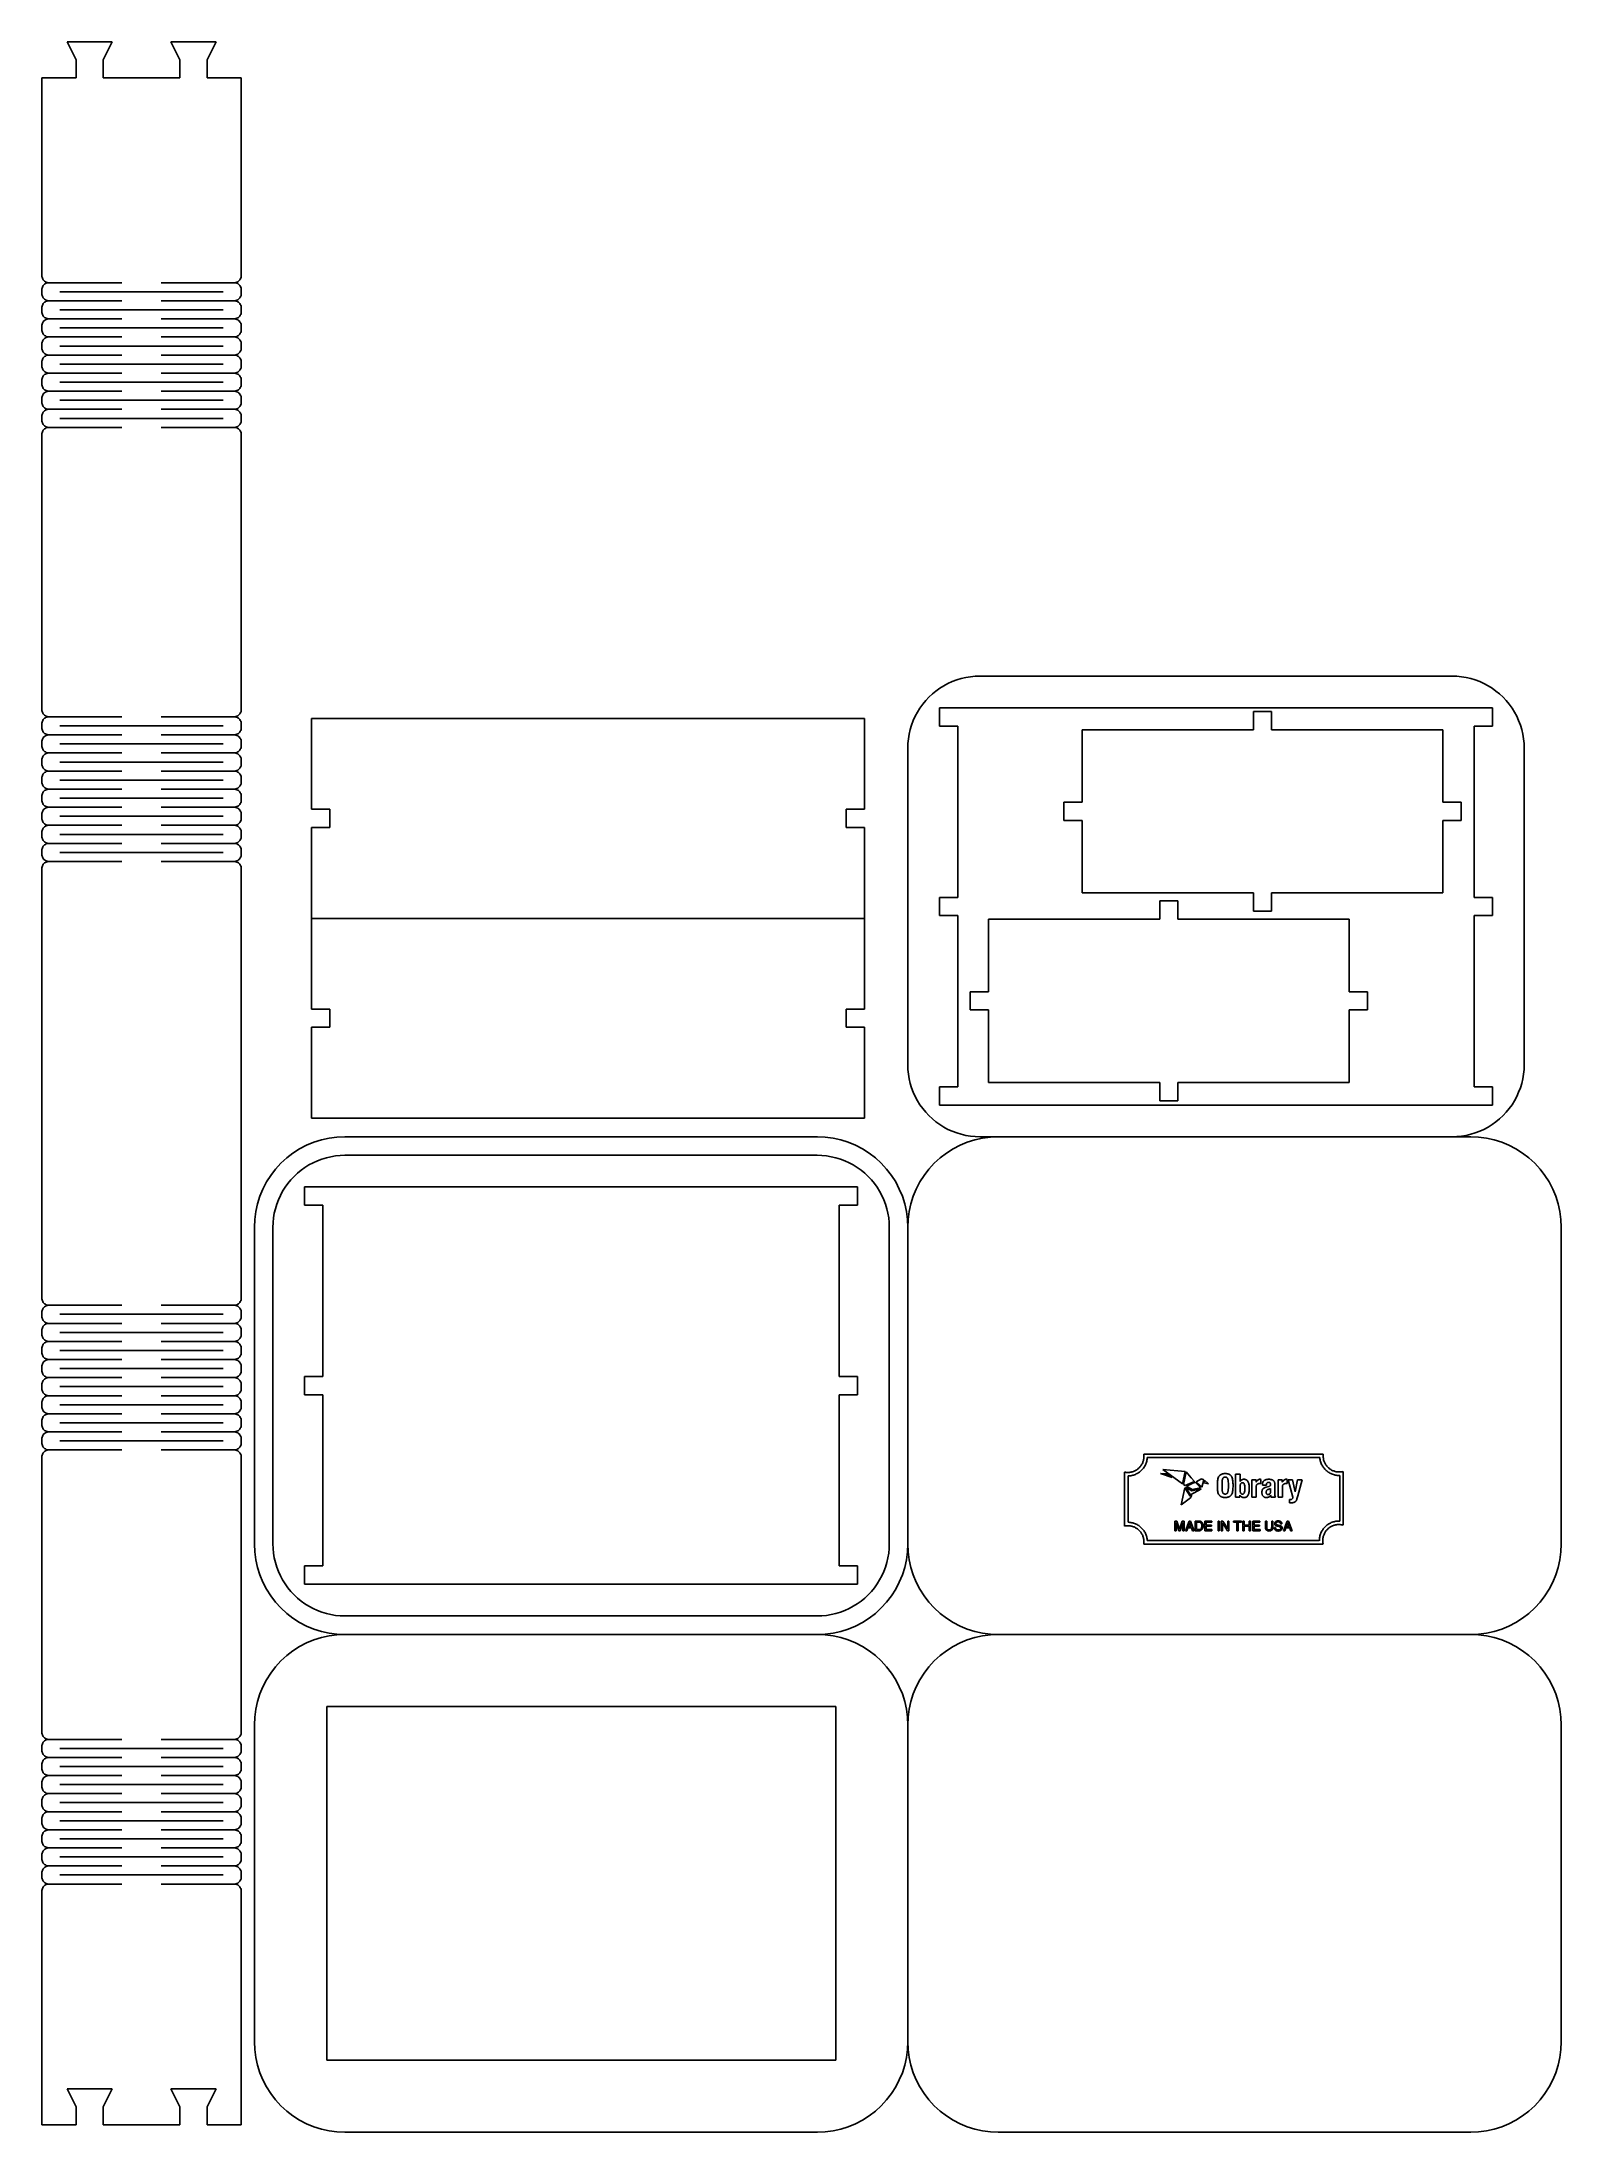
# Model space of a CAD drawing. Extents: x -213 to 213, y -294 to 294.
import ezdxf

# ---------------------------------------------------------------- set-up
doc = ezdxf.new("R2010")
doc.units = 0
doc.header["$MEASUREMENT"] = 0
doc.layers.get('0').update_dxf_attribs({"linetype": 'CONTINUOUS'})

msp = doc.modelspace()

# ---------------------------------------------------------------- linework, layer by layer
for p, q in [((-177.1, 293.56), (-174.56, 288.48)), ((-164.4, 293.56), (-177.1, 293.56)), ((-166.94, 288.48), (-164.4, 293.56)), ((-193.56, 293.56), (-206.26, 293.56)), ((-203.72, 288.48), (-206.26, 293.56)), ((-203.72, 283.4), (-203.72, 288.48)), ((-196.1, 288.48), (-193.56, 293.56)), ((-196.1, 283.4), (-196.1, 288.48)), ((-174.56, 288.48), (-174.56, 283.4)), ((-166.94, 283.4), (-166.94, 288.48)), ((-213.33, 227.67), (-213.34, 283.4)), ((-213.34, 283.4), (-206.26, 283.4)), ((-206.26, 283.4), (-203.72, 283.4)), ((-196.1, 283.4), (-174.56, 283.4)), ((-166.94, 283.4), (-157.32, 283.4)), ((-157.32, 283.4), (-157.34, 227.67)), ((-213.27, 227.41), (-213.33, 227.67)), ((-213.27, 224.4), (-213.33, 224.14)), ((-213.33, 222.59), (-213.33, 224.14)), ((-213.19, 227.16), (-213.27, 227.41)), ((-213.19, 224.65), (-213.27, 224.4)), ((-213.07, 226.92), (-213.19, 227.16)), ((-213.07, 224.89), (-213.19, 224.65)), ((-212.92, 226.7), (-213.07, 226.92)), ((-212.92, 225.11), (-213.07, 224.89)), ((-212.75, 226.5), (-212.92, 226.7)), ((-212.75, 225.31), (-212.92, 225.11)), ((-212.55, 226.32), (-212.75, 226.5)), ((-212.55, 225.48), (-212.75, 225.31)), ((-212.33, 226.17), (-212.55, 226.32)), ((-212.33, 225.63), (-212.55, 225.48)), ((-212.09, 226.06), (-212.33, 226.17)), ((-212.09, 225.75), (-212.33, 225.63)), ((-211.84, 225.97), (-212.09, 226.06)), ((-211.84, 225.83), (-212.09, 225.75)), ((-211.31, 225.9), (-211.84, 225.97)), ((-211.31, 225.9), (-211.84, 225.83)), ((-211.31, 225.9), (-190.83, 225.9)), ((-162.41, 223.36), (-208.26, 223.36)), ((-179.83, 225.9), (-159.83, 225.9)), ((-159.83, 225.9), (-159.36, 225.9)), ((-159.36, 225.9), (-158.83, 225.97)), ((-159.36, 225.9), (-158.83, 225.83)), ((-158.83, 225.97), (-158.58, 226.06)), ((-158.83, 225.83), (-158.58, 225.75)), ((-158.58, 226.06), (-158.34, 226.17)), ((-158.58, 225.75), (-158.34, 225.63)), ((-158.34, 226.17), (-158.12, 226.32)), ((-158.34, 225.63), (-158.12, 225.48)), ((-158.12, 226.32), (-157.92, 226.5)), ((-158.12, 225.48), (-157.92, 225.31)), ((-157.92, 226.5), (-157.75, 226.7)), ((-157.92, 225.31), (-157.75, 225.11)), ((-157.75, 226.7), (-157.6, 226.92)), ((-157.75, 225.11), (-157.6, 224.89)), ((-157.6, 226.92), (-157.48, 227.16)), ((-157.6, 224.89), (-157.48, 224.65)), ((-157.48, 227.16), (-157.39, 227.41)), ((-157.48, 224.65), (-157.39, 224.4)), ((-157.39, 227.41), (-157.34, 227.67)), ((-157.39, 224.4), (-157.34, 224.14)), ((-157.34, 224.14), (-157.34, 222.59)), ((-213.27, 222.33), (-213.33, 222.59)), ((-213.27, 219.32), (-213.33, 219.06)), ((-213.33, 217.51), (-213.33, 219.06)), ((-213.27, 217.25), (-213.33, 217.51)), ((-213.19, 222.08), (-213.27, 222.33)), ((-213.19, 219.57), (-213.27, 219.32)), ((-213.19, 217), (-213.27, 217.25)), ((-213.07, 221.84), (-213.19, 222.08)), ((-213.07, 219.81), (-213.19, 219.57)), ((-212.92, 221.62), (-213.07, 221.84)), ((-212.92, 220.03), (-213.07, 219.81)), ((-212.75, 221.42), (-212.92, 221.62)), ((-212.75, 220.23), (-212.92, 220.03)), ((-212.55, 221.24), (-212.75, 221.42)), ((-212.55, 220.4), (-212.75, 220.23)), ((-212.33, 221.09), (-212.55, 221.24)), ((-212.33, 220.55), (-212.55, 220.4)), ((-212.09, 220.98), (-212.33, 221.09)), ((-212.09, 220.67), (-212.33, 220.55)), ((-211.84, 220.89), (-212.09, 220.98)), ((-211.84, 220.75), (-212.09, 220.67)), ((-211.31, 220.82), (-211.84, 220.89)), ((-211.31, 220.82), (-211.84, 220.75)), ((-211.31, 220.82), (-190.83, 220.82)), ((-162.41, 218.28), (-208.26, 218.28)), ((-179.83, 220.82), (-159.83, 220.82)), ((-159.83, 220.82), (-159.36, 220.82)), ((-159.36, 220.82), (-158.83, 220.89)), ((-159.36, 220.82), (-158.83, 220.75)), ((-158.83, 220.89), (-158.58, 220.98)), ((-158.83, 220.75), (-158.58, 220.67)), ((-158.58, 220.98), (-158.34, 221.09)), ((-158.58, 220.67), (-158.34, 220.55)), ((-158.34, 221.09), (-158.12, 221.24)), ((-158.34, 220.55), (-158.12, 220.4)), ((-158.12, 221.24), (-157.92, 221.42)), ((-158.12, 220.4), (-157.92, 220.23)), ((-157.92, 221.42), (-157.75, 221.62)), ((-157.92, 220.23), (-157.75, 220.03)), ((-157.75, 221.62), (-157.6, 221.84)), ((-157.75, 220.03), (-157.6, 219.81)), ((-157.6, 221.84), (-157.48, 222.08)), ((-157.6, 219.81), (-157.48, 219.57)), ((-157.48, 222.08), (-157.39, 222.33)), ((-157.48, 219.57), (-157.39, 219.32)), ((-157.48, 217), (-157.39, 217.25)), ((-157.39, 222.33), (-157.34, 222.59)), ((-157.39, 219.32), (-157.34, 219.06)), ((-157.39, 217.25), (-157.34, 217.51)), ((-157.34, 219.06), (-157.34, 217.51)), ((-213.27, 214.24), (-213.33, 213.98)), ((-213.33, 212.43), (-213.33, 213.98)), ((-213.27, 212.17), (-213.33, 212.43)), ((-213.19, 214.49), (-213.27, 214.24)), ((-213.19, 211.92), (-213.27, 212.17)), ((-213.07, 216.76), (-213.19, 217)), ((-213.07, 214.73), (-213.19, 214.49)), ((-213.07, 211.68), (-213.19, 211.92)), ((-212.92, 216.54), (-213.07, 216.76)), ((-212.92, 214.95), (-213.07, 214.73)), ((-212.92, 211.46), (-213.07, 211.68)), ((-212.75, 216.34), (-212.92, 216.54)), ((-212.75, 215.15), (-212.92, 214.95)), ((-212.75, 211.26), (-212.92, 211.46)), ((-212.55, 216.16), (-212.75, 216.34)), ((-212.55, 215.32), (-212.75, 215.15)), ((-212.33, 216.01), (-212.55, 216.16)), ((-212.33, 215.47), (-212.55, 215.32)), ((-212.09, 215.9), (-212.33, 216.01)), ((-212.09, 215.59), (-212.33, 215.47)), ((-211.84, 215.81), (-212.09, 215.9)), ((-211.84, 215.67), (-212.09, 215.59)), ((-211.31, 215.74), (-211.84, 215.81)), ((-211.31, 215.74), (-211.84, 215.67)), ((-211.31, 215.74), (-190.83, 215.74)), ((-162.41, 213.2), (-208.26, 213.2)), ((-179.83, 215.74), (-159.83, 215.74)), ((-159.83, 215.74), (-159.36, 215.74)), ((-159.36, 215.74), (-158.83, 215.81)), ((-159.36, 215.74), (-158.83, 215.67)), ((-158.83, 215.81), (-158.58, 215.9)), ((-158.83, 215.67), (-158.58, 215.59)), ((-158.58, 215.9), (-158.34, 216.01)), ((-158.58, 215.59), (-158.34, 215.47)), ((-158.34, 216.01), (-158.12, 216.16)), ((-158.34, 215.47), (-158.12, 215.32)), ((-158.12, 216.16), (-157.92, 216.34)), ((-158.12, 215.32), (-157.92, 215.15)), ((-157.92, 216.34), (-157.75, 216.54)), ((-157.92, 215.15), (-157.75, 214.95)), ((-157.92, 211.26), (-157.75, 211.46)), ((-157.75, 216.54), (-157.6, 216.76)), ((-157.75, 214.95), (-157.6, 214.73)), ((-157.75, 211.46), (-157.6, 211.68)), ((-157.6, 216.76), (-157.48, 217)), ((-157.6, 214.73), (-157.48, 214.49)), ((-157.6, 211.68), (-157.48, 211.92)), ((-157.48, 214.49), (-157.39, 214.24)), ((-157.48, 211.92), (-157.39, 212.17)), ((-157.39, 214.24), (-157.34, 213.98)), ((-157.39, 212.17), (-157.34, 212.43)), ((-157.34, 213.98), (-157.34, 212.43)), ((-213.27, 209.16), (-213.33, 208.9)), ((-213.33, 207.35), (-213.33, 208.9)), ((-213.27, 207.09), (-213.33, 207.35)), ((-213.19, 209.41), (-213.27, 209.16)), ((-213.19, 206.84), (-213.27, 207.09)), ((-213.07, 209.65), (-213.19, 209.41)), ((-213.07, 206.6), (-213.19, 206.84)), ((-212.92, 209.87), (-213.07, 209.65)), ((-212.92, 206.38), (-213.07, 206.6)), ((-212.75, 210.07), (-212.92, 209.87)), ((-212.75, 206.18), (-212.92, 206.38)), ((-212.55, 211.08), (-212.75, 211.26)), ((-212.55, 210.24), (-212.75, 210.07)), ((-212.55, 206), (-212.75, 206.18)), ((-212.33, 210.93), (-212.55, 211.08)), ((-212.33, 210.39), (-212.55, 210.24)), ((-212.33, 205.85), (-212.55, 206)), ((-212.09, 210.82), (-212.33, 210.93)), ((-212.09, 210.51), (-212.33, 210.39)), ((-212.09, 205.74), (-212.33, 205.85)), ((-211.84, 210.73), (-212.09, 210.82)), ((-211.84, 210.59), (-212.09, 210.51)), ((-211.84, 205.65), (-212.09, 205.74)), ((-211.84, 205.51), (-212.09, 205.43)), ((-211.31, 210.66), (-211.84, 210.73)), ((-211.31, 210.66), (-211.84, 210.59)), ((-211.31, 205.58), (-211.84, 205.65)), ((-211.31, 205.58), (-211.84, 205.51)), ((-211.31, 210.66), (-190.83, 210.66)), ((-211.31, 205.58), (-190.83, 205.58)), ((-162.41, 208.12), (-208.26, 208.12)), ((-179.83, 210.66), (-159.83, 210.66)), ((-179.83, 205.58), (-159.83, 205.58)), ((-159.83, 210.66), (-159.36, 210.66)), ((-159.83, 205.58), (-159.36, 205.58)), ((-159.36, 210.66), (-158.83, 210.73)), ((-159.36, 210.66), (-158.83, 210.59)), ((-159.36, 205.58), (-158.83, 205.65)), ((-159.36, 205.58), (-158.83, 205.51)), ((-158.83, 210.73), (-158.58, 210.82)), ((-158.83, 210.59), (-158.58, 210.51)), ((-158.83, 205.65), (-158.58, 205.74)), ((-158.83, 205.51), (-158.58, 205.43)), ((-158.58, 210.82), (-158.34, 210.93)), ((-158.58, 210.51), (-158.34, 210.39)), ((-158.58, 205.74), (-158.34, 205.85)), ((-158.34, 210.93), (-158.12, 211.08)), ((-158.34, 210.39), (-158.12, 210.24)), ((-158.34, 205.85), (-158.12, 206)), ((-158.12, 211.08), (-157.92, 211.26)), ((-158.12, 210.24), (-157.92, 210.07)), ((-158.12, 206), (-157.92, 206.18)), ((-157.92, 210.07), (-157.75, 209.87)), ((-157.92, 206.18), (-157.75, 206.38)), ((-157.75, 209.87), (-157.6, 209.65)), ((-157.75, 206.38), (-157.6, 206.6)), ((-157.6, 209.65), (-157.48, 209.41)), ((-157.6, 206.6), (-157.48, 206.84)), ((-157.48, 209.41), (-157.39, 209.16)), ((-157.48, 206.84), (-157.39, 207.09)), ((-157.39, 209.16), (-157.34, 208.9)), ((-157.39, 207.09), (-157.34, 207.35)), ((-157.34, 208.9), (-157.34, 207.35)), ((-213.27, 204.08), (-213.33, 203.82)), ((-213.33, 202.27), (-213.33, 203.82)), ((-213.27, 202.01), (-213.33, 202.27)), ((-213.19, 204.33), (-213.27, 204.08)), ((-213.19, 201.76), (-213.27, 202.01)), ((-213.07, 204.57), (-213.19, 204.33)), ((-213.07, 201.52), (-213.19, 201.76)), ((-212.92, 204.79), (-213.07, 204.57)), ((-212.92, 201.3), (-213.07, 201.52)), ((-212.92, 199.71), (-213.07, 199.49)), ((-212.75, 204.99), (-212.92, 204.79)), ((-212.75, 201.1), (-212.92, 201.3)), ((-212.75, 199.91), (-212.92, 199.71)), ((-212.55, 205.16), (-212.75, 204.99)), ((-212.55, 200.92), (-212.75, 201.1)), ((-212.55, 200.08), (-212.75, 199.91)), ((-212.33, 205.31), (-212.55, 205.16)), ((-212.33, 200.77), (-212.55, 200.92)), ((-212.33, 200.23), (-212.55, 200.08)), ((-212.09, 205.43), (-212.33, 205.31)), ((-212.09, 200.66), (-212.33, 200.77)), ((-212.09, 200.35), (-212.33, 200.23)), ((-211.84, 200.57), (-212.09, 200.66)), ((-211.84, 200.43), (-212.09, 200.35)), ((-211.31, 200.5), (-211.84, 200.57)), ((-211.31, 200.5), (-211.84, 200.43)), ((-211.31, 200.5), (-190.83, 200.5)), ((-162.41, 203.04), (-208.26, 203.04)), ((-179.83, 200.5), (-159.83, 200.5)), ((-159.83, 200.5), (-159.36, 200.5)), ((-159.36, 200.5), (-158.83, 200.57)), ((-159.36, 200.5), (-158.83, 200.43)), ((-158.83, 200.57), (-158.58, 200.66)), ((-158.83, 200.43), (-158.58, 200.35)), ((-158.58, 205.43), (-158.34, 205.31)), ((-158.58, 200.66), (-158.34, 200.77)), ((-158.58, 200.35), (-158.34, 200.23)), ((-158.34, 205.31), (-158.12, 205.16)), ((-158.34, 200.77), (-158.12, 200.92)), ((-158.34, 200.23), (-158.12, 200.08)), ((-158.12, 205.16), (-157.92, 204.99)), ((-158.12, 200.92), (-157.92, 201.1)), ((-158.12, 200.08), (-157.92, 199.91)), ((-157.92, 204.99), (-157.75, 204.79)), ((-157.92, 201.1), (-157.75, 201.3)), ((-157.92, 199.91), (-157.75, 199.71)), ((-157.75, 204.79), (-157.6, 204.57)), ((-157.75, 201.3), (-157.6, 201.52)), ((-157.75, 199.71), (-157.6, 199.49)), ((-157.6, 204.57), (-157.48, 204.33)), ((-157.6, 201.52), (-157.48, 201.76)), ((-157.48, 204.33), (-157.39, 204.08)), ((-157.48, 201.76), (-157.39, 202.01)), ((-157.39, 204.08), (-157.34, 203.82)), ((-157.39, 202.01), (-157.34, 202.27)), ((-157.34, 203.82), (-157.34, 202.27)), ((-213.27, 199), (-213.33, 198.74)), ((-213.33, 197.19), (-213.33, 198.74)), ((-213.27, 196.93), (-213.33, 197.19)), ((-213.27, 193.92), (-213.33, 193.66)), ((-213.19, 199.25), (-213.27, 199)), ((-213.19, 196.68), (-213.27, 196.93)), ((-213.19, 194.17), (-213.27, 193.92)), ((-213.07, 199.49), (-213.19, 199.25)), ((-213.07, 196.44), (-213.19, 196.68)), ((-213.07, 194.41), (-213.19, 194.17)), ((-212.92, 196.22), (-213.07, 196.44)), ((-212.92, 194.63), (-213.07, 194.41)), ((-212.75, 196.02), (-212.92, 196.22)), ((-212.75, 194.83), (-212.92, 194.63)), ((-212.55, 195.84), (-212.75, 196.02)), ((-212.55, 195), (-212.75, 194.83)), ((-212.33, 195.69), (-212.55, 195.84)), ((-212.33, 195.15), (-212.55, 195)), ((-212.09, 195.58), (-212.33, 195.69)), ((-212.09, 195.27), (-212.33, 195.15)), ((-211.84, 195.49), (-212.09, 195.58)), ((-211.84, 195.35), (-212.09, 195.27)), ((-211.31, 195.42), (-211.84, 195.49)), ((-211.31, 195.42), (-211.84, 195.35)), ((-211.31, 195.42), (-190.83, 195.42)), ((-162.41, 197.96), (-208.26, 197.96)), ((-179.83, 195.42), (-159.83, 195.42)), ((-159.83, 195.42), (-159.36, 195.42)), ((-159.36, 195.42), (-158.83, 195.49)), ((-159.36, 195.42), (-158.83, 195.35)), ((-158.83, 195.49), (-158.58, 195.58)), ((-158.83, 195.35), (-158.58, 195.27)), ((-158.58, 195.58), (-158.34, 195.69)), ((-158.58, 195.27), (-158.34, 195.15)), ((-158.34, 195.69), (-158.12, 195.84)), ((-158.34, 195.15), (-158.12, 195)), ((-158.12, 195.84), (-157.92, 196.02)), ((-158.12, 195), (-157.92, 194.83)), ((-157.92, 196.02), (-157.75, 196.22)), ((-157.92, 194.83), (-157.75, 194.63)), ((-157.75, 196.22), (-157.6, 196.44)), ((-157.75, 194.63), (-157.6, 194.41)), ((-157.6, 199.49), (-157.48, 199.25)), ((-157.6, 196.44), (-157.48, 196.68)), ((-157.6, 194.41), (-157.48, 194.17)), ((-157.48, 199.25), (-157.39, 199)), ((-157.48, 196.68), (-157.39, 196.93)), ((-157.48, 194.17), (-157.39, 193.92)), ((-157.39, 199), (-157.34, 198.74)), ((-157.39, 196.93), (-157.34, 197.19)), ((-157.39, 193.92), (-157.34, 193.66)), ((-157.34, 198.74), (-157.34, 197.19)), ((-213.33, 192.11), (-213.33, 193.66)), ((-213.27, 191.85), (-213.33, 192.11)), ((-213.27, 188.84), (-213.33, 188.58)), ((-213.33, 187.03), (-213.33, 188.58)), ((-213.19, 191.6), (-213.27, 191.85)), ((-213.19, 189.09), (-213.27, 188.84)), ((-213.07, 191.36), (-213.19, 191.6)), ((-213.07, 189.33), (-213.19, 189.09)), ((-212.92, 191.14), (-213.07, 191.36)), ((-212.92, 189.55), (-213.07, 189.33)), ((-212.75, 190.94), (-212.92, 191.14)), ((-212.75, 189.75), (-212.92, 189.55)), ((-212.55, 190.76), (-212.75, 190.94)), ((-212.55, 189.92), (-212.75, 189.75)), ((-212.33, 190.61), (-212.55, 190.76)), ((-212.33, 190.07), (-212.55, 189.92)), ((-212.09, 190.5), (-212.33, 190.61)), ((-212.09, 190.19), (-212.33, 190.07)), ((-211.84, 190.41), (-212.09, 190.5)), ((-211.84, 190.27), (-212.09, 190.19)), ((-211.31, 190.34), (-211.84, 190.41)), ((-211.31, 190.34), (-211.84, 190.27)), ((-211.31, 190.34), (-190.83, 190.34)), ((-162.41, 192.88), (-208.26, 192.88)), ((-179.83, 190.34), (-159.83, 190.34)), ((-159.83, 190.34), (-159.36, 190.34)), ((-159.36, 190.34), (-158.83, 190.41)), ((-159.36, 190.34), (-158.83, 190.27)), ((-158.83, 190.41), (-158.58, 190.5)), ((-158.83, 190.27), (-158.58, 190.19)), ((-158.58, 190.5), (-158.34, 190.61)), ((-158.58, 190.19), (-158.34, 190.07)), ((-158.34, 190.61), (-158.12, 190.76)), ((-158.34, 190.07), (-158.12, 189.92)), ((-158.12, 190.76), (-157.92, 190.94)), ((-158.12, 189.92), (-157.92, 189.75)), ((-157.92, 190.94), (-157.75, 191.14)), ((-157.92, 189.75), (-157.75, 189.55)), ((-157.75, 191.14), (-157.6, 191.36)), ((-157.75, 189.55), (-157.6, 189.33)), ((-157.6, 191.36), (-157.48, 191.6)), ((-157.6, 189.33), (-157.48, 189.09)), ((-157.48, 191.6), (-157.39, 191.85)), ((-157.48, 189.09), (-157.39, 188.84)), ((-157.39, 191.85), (-157.34, 192.11)), ((-157.39, 188.84), (-157.34, 188.58)), ((-157.34, 193.66), (-157.34, 192.11)), ((-157.34, 188.58), (-157.34, 187.03)), ((-213.27, 186.77), (-213.33, 187.03)), ((-213.27, 183.76), (-213.33, 183.5)), ((-213.33, 105.75), (-213.33, 183.5)), ((-213.19, 186.52), (-213.27, 186.77)), ((-213.19, 184.01), (-213.27, 183.76)), ((-213.07, 186.28), (-213.19, 186.52)), ((-213.07, 184.25), (-213.19, 184.01)), ((-212.92, 186.06), (-213.07, 186.28)), ((-212.92, 184.47), (-213.07, 184.25)), ((-212.75, 185.86), (-212.92, 186.06)), ((-212.75, 184.67), (-212.92, 184.47)), ((-212.55, 185.68), (-212.75, 185.86)), ((-212.55, 184.84), (-212.75, 184.67)), ((-212.33, 185.53), (-212.55, 185.68)), ((-212.33, 184.99), (-212.55, 184.84)), ((-212.09, 185.42), (-212.33, 185.53)), ((-212.09, 185.11), (-212.33, 184.99)), ((-211.84, 185.33), (-212.09, 185.42)), ((-211.84, 185.19), (-212.09, 185.11)), ((-211.31, 185.26), (-211.84, 185.33)), ((-211.31, 185.26), (-211.84, 185.19)), ((-211.31, 185.26), (-190.83, 185.26)), ((-162.41, 187.8), (-208.26, 187.8)), ((-179.83, 185.26), (-159.83, 185.26)), ((-159.83, 185.26), (-159.36, 185.26)), ((-159.36, 185.26), (-158.83, 185.33)), ((-159.36, 185.26), (-158.83, 185.19)), ((-158.83, 185.33), (-158.58, 185.42)), ((-158.83, 185.19), (-158.58, 185.11)), ((-158.58, 185.42), (-158.34, 185.53)), ((-158.58, 185.11), (-158.34, 184.99)), ((-158.34, 185.53), (-158.12, 185.68)), ((-158.34, 184.99), (-158.12, 184.84)), ((-158.12, 185.68), (-157.92, 185.86)), ((-158.12, 184.84), (-157.92, 184.67)), ((-157.92, 185.86), (-157.75, 186.06)), ((-157.92, 184.67), (-157.75, 184.47)), ((-157.75, 186.06), (-157.6, 186.28)), ((-157.75, 184.47), (-157.6, 184.25)), ((-157.6, 186.28), (-157.48, 186.52)), ((-157.6, 184.25), (-157.48, 184.01)), ((-157.48, 186.52), (-157.39, 186.77)), ((-157.48, 184.01), (-157.39, 183.76)), ((-157.39, 186.77), (-157.34, 187.03)), ((-157.39, 183.76), (-157.34, 183.5)), ((-157.34, 105.75), (-157.34, 183.5)), ((38.85, 111.99), (37.77, 111.22)), ((39.97, 112.69), (38.85, 111.99)), ((41.14, 113.32), (39.97, 112.69)), ((42.35, 113.86), (41.14, 113.32)), ((43.59, 114.33), (42.35, 113.86)), ((44.85, 114.72), (43.59, 114.33)), ((46.14, 115.02), (44.85, 114.72)), ((47.45, 115.23), (46.14, 115.02)), ((48.77, 115.36), (47.45, 115.23)), ((50.09, 115.41), (48.77, 115.36)), ((182.7, 115.41), (50.09, 115.41)), ((184.02, 115.36), (182.7, 115.41)), ((185.34, 115.23), (184.02, 115.36)), ((186.65, 115.02), (185.34, 115.23)), ((187.94, 114.72), (186.65, 115.02)), ((189.21, 114.33), (187.94, 114.72)), ((190.45, 113.86), (189.21, 114.33)), ((191.65, 113.32), (190.45, 113.86)), ((192.82, 112.69), (191.65, 113.32)), ((193.95, 111.99), (192.82, 112.69)), ((195.02, 111.22), (193.95, 111.99)), ((-213.27, 105.49), (-213.33, 105.75)), ((-157.39, 105.49), (-157.34, 105.75)), ((33.26, 106.41), (32.56, 105.28)), ((34.03, 107.48), (33.26, 106.41)), ((34.87, 108.51), (34.03, 107.48)), ((35.78, 109.48), (34.87, 108.51)), ((36.75, 110.38), (35.78, 109.48)), ((37.77, 111.22), (36.75, 110.38)), ((194.05, 106.52), (38.74, 106.52)), ((38.74, 106.52), (38.74, 101.36)), ((194.05, 101.36), (194.05, 106.52)), ((196.05, 110.38), (195.02, 111.22)), ((197.01, 109.48), (196.05, 110.38)), ((197.92, 108.51), (197.01, 109.48)), ((198.76, 107.48), (197.92, 108.51)), ((199.53, 106.41), (198.76, 107.48)), ((200.23, 105.28), (199.53, 106.41)), ((-213.27, 102.48), (-213.33, 102.22)), ((-213.33, 100.67), (-213.33, 102.22)), ((-213.27, 100.41), (-213.33, 100.67)), ((-213.19, 105.24), (-213.27, 105.49)), ((-213.19, 102.73), (-213.27, 102.48)), ((-213.19, 100.16), (-213.27, 100.41)), ((-213.07, 105), (-213.19, 105.24)), ((-213.07, 102.97), (-213.19, 102.73)), ((-213.07, 99.92), (-213.19, 100.16)), ((-212.92, 104.78), (-213.07, 105)), ((-212.92, 103.19), (-213.07, 102.97)), ((-212.92, 99.7), (-213.07, 99.92)), ((-212.75, 104.58), (-212.92, 104.78)), ((-212.75, 103.39), (-212.92, 103.19)), ((-212.55, 104.4), (-212.75, 104.58)), ((-212.55, 103.56), (-212.75, 103.39)), ((-212.33, 104.25), (-212.55, 104.4)), ((-212.33, 103.71), (-212.55, 103.56)), ((-212.09, 104.14), (-212.33, 104.25)), ((-212.09, 103.83), (-212.33, 103.71)), ((-211.84, 104.05), (-212.09, 104.14)), ((-211.84, 103.91), (-212.09, 103.83)), ((-211.31, 103.98), (-211.84, 104.05)), ((-211.31, 103.98), (-211.84, 103.91)), ((-211.31, 103.98), (-190.83, 103.98)), ((-162.41, 101.44), (-208.26, 101.44)), ((-179.83, 103.98), (-159.83, 103.98)), ((-159.83, 103.98), (-159.36, 103.98)), ((-159.36, 103.98), (-158.83, 104.05)), ((-159.36, 103.98), (-158.83, 103.91)), ((-158.83, 104.05), (-158.58, 104.14)), ((-158.83, 103.91), (-158.58, 103.83)), ((-158.58, 104.14), (-158.34, 104.25)), ((-158.58, 103.83), (-158.34, 103.71)), ((-158.34, 104.25), (-158.12, 104.4)), ((-158.34, 103.71), (-158.12, 103.56)), ((-158.12, 104.4), (-157.92, 104.58)), ((-158.12, 103.56), (-157.92, 103.39)), ((-157.92, 104.58), (-157.75, 104.78)), ((-157.92, 103.39), (-157.75, 103.19)), ((-157.75, 104.78), (-157.6, 105)), ((-157.75, 103.19), (-157.6, 102.97)), ((-157.75, 99.7), (-157.6, 99.92)), ((-157.6, 105), (-157.48, 105.24)), ((-157.6, 102.97), (-157.48, 102.73)), ((-157.6, 99.92), (-157.48, 100.16)), ((-157.48, 105.24), (-157.39, 105.49)), ((-157.48, 102.73), (-157.39, 102.48)), ((-157.48, 100.16), (-157.39, 100.41)), ((-157.39, 102.48), (-157.34, 102.22)), ((-157.39, 100.41), (-157.34, 100.67)), ((-157.34, 100.67), (-157.34, 102.22)), ((-137.64, 103.53), (17.67, 103.53)), ((-137.64, 103.53), (-137.64, 77.99)), ((17.67, 103.53), (17.67, 77.99)), ((30.54, 100.4), (30.24, 99.11)), ((30.92, 101.67), (30.54, 100.4)), ((31.39, 102.91), (30.92, 101.67)), ((31.94, 104.11), (31.39, 102.91)), ((32.56, 105.28), (31.94, 104.11)), ((38.74, 101.36), (43.9, 101.36)), ((43.9, 53.25), (43.9, 101.36)), ((78.84, 100.35), (126.94, 100.35)), ((78.84, 100.35), (78.84, 79.97)), ((126.94, 105.51), (132.02, 105.51)), ((126.94, 100.35), (126.94, 105.51)), ((132.02, 100.35), (132.02, 105.51)), ((132.02, 100.35), (180.13, 100.35)), ((180.13, 100.35), (180.13, 79.97)), ((188.9, 101.36), (188.9, 53.25)), ((188.9, 101.36), (194.05, 101.36)), ((200.86, 104.11), (200.23, 105.28)), ((201.4, 102.91), (200.86, 104.11)), ((201.87, 101.67), (201.4, 102.91)), ((202.25, 100.4), (201.87, 101.67)), ((202.55, 99.11), (202.25, 100.4)), ((-213.34, 96.11), (-213.33, 97.14)), ((-213.33, 95.59), (-213.34, 96.11)), ((-213.27, 97.4), (-213.33, 97.14)), ((-213.27, 95.33), (-213.33, 95.59)), ((-213.19, 97.65), (-213.27, 97.4)), ((-213.19, 95.08), (-213.27, 95.33)), ((-213.07, 97.89), (-213.19, 97.65)), ((-213.07, 94.84), (-213.19, 95.08)), ((-212.92, 98.11), (-213.07, 97.89)), ((-212.92, 94.62), (-213.07, 94.84)), ((-212.75, 99.5), (-212.92, 99.7)), ((-212.75, 98.31), (-212.92, 98.11)), ((-212.75, 94.42), (-212.92, 94.62)), ((-212.55, 99.32), (-212.75, 99.5)), ((-212.55, 98.48), (-212.75, 98.31)), ((-212.55, 94.24), (-212.75, 94.42)), ((-212.33, 99.17), (-212.55, 99.32)), ((-212.33, 98.63), (-212.55, 98.48)), ((-212.33, 94.09), (-212.55, 94.24)), ((-212.09, 99.06), (-212.33, 99.17)), ((-212.09, 98.75), (-212.33, 98.63)), ((-212.09, 93.98), (-212.33, 94.09)), ((-211.84, 98.97), (-212.09, 99.06)), ((-211.84, 98.83), (-212.09, 98.75)), ((-211.84, 93.89), (-212.09, 93.98)), ((-211.31, 98.9), (-211.84, 98.97)), ((-211.31, 98.9), (-211.84, 98.83)), ((-211.31, 98.9), (-190.83, 98.9)), ((-162.41, 96.36), (-208.26, 96.36)), ((-179.83, 98.9), (-159.83, 98.9)), ((-159.83, 98.9), (-159.36, 98.9)), ((-159.36, 98.9), (-158.83, 98.97)), ((-159.36, 98.9), (-158.83, 98.83)), ((-158.83, 98.97), (-158.58, 99.06)), ((-158.83, 98.83), (-158.58, 98.75)), ((-158.83, 93.89), (-158.58, 93.98)), ((-158.58, 99.06), (-158.34, 99.17)), ((-158.58, 98.75), (-158.34, 98.63)), ((-158.58, 93.98), (-158.34, 94.09)), ((-158.34, 99.17), (-158.12, 99.32)), ((-158.34, 98.63), (-158.12, 98.48)), ((-158.34, 94.09), (-158.12, 94.24)), ((-158.12, 99.32), (-157.92, 99.5)), ((-158.12, 98.48), (-157.92, 98.31)), ((-158.12, 94.24), (-157.92, 94.42)), ((-157.92, 99.5), (-157.75, 99.7)), ((-157.92, 98.31), (-157.75, 98.11)), ((-157.92, 94.42), (-157.75, 94.62)), ((-157.75, 98.11), (-157.6, 97.89)), ((-157.75, 94.62), (-157.6, 94.84)), ((-157.6, 97.89), (-157.48, 97.65)), ((-157.6, 94.84), (-157.48, 95.08)), ((-157.48, 97.65), (-157.39, 97.4)), ((-157.48, 95.08), (-157.39, 95.33)), ((-157.39, 97.4), (-157.34, 97.14)), ((-157.39, 95.33), (-157.34, 95.59)), ((-157.34, 95.59), (-157.34, 97.14)), ((29.89, 96.49), (29.85, 95.16)), ((29.85, 95.16), (29.85, 6.26)), ((30.02, 97.8), (29.89, 96.49)), ((30.24, 99.11), (30.02, 97.8)), ((202.77, 97.8), (202.55, 99.11)), ((202.9, 96.49), (202.77, 97.8)), ((202.94, 95.16), (202.9, 96.49)), ((202.94, 6.26), (202.94, 95.16)), ((-213.27, 92.32), (-213.33, 92.06)), ((-213.33, 92.06), (-213.33, 90.51)), ((-213.27, 90.25), (-213.33, 90.51)), ((-213.19, 92.57), (-213.27, 92.32)), ((-213.19, 90), (-213.27, 90.25)), ((-213.07, 92.81), (-213.19, 92.57)), ((-213.07, 89.76), (-213.19, 90)), ((-212.92, 93.03), (-213.07, 92.81)), ((-212.92, 89.54), (-213.07, 89.76)), ((-212.75, 93.23), (-212.92, 93.03)), ((-212.75, 89.34), (-212.92, 89.54)), ((-212.75, 88.15), (-212.92, 87.95)), ((-212.55, 93.4), (-212.75, 93.23)), ((-212.55, 89.16), (-212.75, 89.34)), ((-212.55, 88.32), (-212.75, 88.15)), ((-212.33, 93.55), (-212.55, 93.4)), ((-212.33, 89.01), (-212.55, 89.16)), ((-212.33, 88.47), (-212.55, 88.32)), ((-212.09, 93.67), (-212.33, 93.55)), ((-212.09, 88.9), (-212.33, 89.01)), ((-212.09, 88.59), (-212.33, 88.47)), ((-211.84, 93.75), (-212.09, 93.67)), ((-211.84, 88.81), (-212.09, 88.9)), ((-211.84, 88.67), (-212.09, 88.59)), ((-211.31, 93.82), (-211.84, 93.89)), ((-211.31, 93.82), (-211.84, 93.75)), ((-211.31, 88.74), (-211.84, 88.81)), ((-211.31, 88.74), (-211.84, 88.67)), ((-211.31, 93.82), (-190.83, 93.82)), ((-211.31, 88.74), (-190.83, 88.74)), ((-162.41, 91.28), (-208.26, 91.28)), ((-179.83, 93.82), (-159.83, 93.82)), ((-179.83, 88.74), (-159.83, 88.74)), ((-159.83, 93.82), (-159.36, 93.82)), ((-159.83, 88.74), (-159.36, 88.74)), ((-159.36, 93.82), (-158.83, 93.89)), ((-159.36, 93.82), (-158.83, 93.75)), ((-159.36, 88.74), (-158.83, 88.81)), ((-159.36, 88.74), (-158.83, 88.67)), ((-158.83, 93.75), (-158.58, 93.67)), ((-158.83, 88.81), (-158.58, 88.9)), ((-158.83, 88.67), (-158.58, 88.59)), ((-158.58, 93.67), (-158.34, 93.55)), ((-158.58, 88.9), (-158.34, 89.01)), ((-158.58, 88.59), (-158.34, 88.47)), ((-158.34, 93.55), (-158.12, 93.4)), ((-158.34, 89.01), (-158.12, 89.16)), ((-158.34, 88.47), (-158.12, 88.32)), ((-158.12, 93.4), (-157.92, 93.23)), ((-158.12, 89.16), (-157.92, 89.34)), ((-158.12, 88.32), (-157.92, 88.15)), ((-157.92, 93.23), (-157.75, 93.03)), ((-157.92, 89.34), (-157.75, 89.54)), ((-157.92, 88.15), (-157.75, 87.95)), ((-157.75, 93.03), (-157.6, 92.81)), ((-157.75, 89.54), (-157.6, 89.76)), ((-157.6, 92.81), (-157.48, 92.57)), ((-157.6, 89.76), (-157.48, 90)), ((-157.48, 92.57), (-157.39, 92.32)), ((-157.48, 90), (-157.39, 90.25)), ((-157.39, 92.32), (-157.34, 92.06)), ((-157.39, 90.25), (-157.34, 90.51)), ((-157.34, 90.51), (-157.34, 92.06)), ((-213.27, 87.24), (-213.33, 86.98)), ((-213.33, 86.98), (-213.33, 85.43)), ((-213.27, 85.17), (-213.33, 85.43)), ((-213.19, 87.49), (-213.27, 87.24)), ((-213.19, 84.92), (-213.27, 85.17)), ((-213.19, 82.41), (-213.27, 82.16)), ((-213.07, 87.73), (-213.19, 87.49)), ((-213.07, 84.68), (-213.19, 84.92)), ((-213.07, 82.65), (-213.19, 82.41)), ((-212.92, 87.95), (-213.07, 87.73)), ((-212.92, 84.46), (-213.07, 84.68)), ((-212.92, 82.87), (-213.07, 82.65)), ((-212.75, 84.26), (-212.92, 84.46)), ((-212.75, 83.07), (-212.92, 82.87)), ((-212.55, 84.08), (-212.75, 84.26)), ((-212.55, 83.24), (-212.75, 83.07)), ((-212.33, 83.93), (-212.55, 84.08)), ((-212.33, 83.39), (-212.55, 83.24)), ((-212.09, 83.82), (-212.33, 83.93)), ((-212.09, 83.51), (-212.33, 83.39)), ((-211.84, 83.73), (-212.09, 83.82)), ((-211.84, 83.59), (-212.09, 83.51)), ((-211.31, 83.66), (-211.84, 83.73)), ((-211.31, 83.66), (-211.84, 83.59)), ((-211.31, 83.66), (-190.83, 83.66)), ((-162.41, 86.2), (-208.26, 86.2)), ((-179.83, 83.66), (-159.83, 83.66)), ((-159.83, 83.66), (-159.36, 83.66)), ((-159.36, 83.66), (-158.83, 83.73)), ((-159.36, 83.66), (-158.83, 83.59)), ((-158.83, 83.73), (-158.58, 83.82)), ((-158.83, 83.59), (-158.58, 83.51)), ((-158.58, 83.82), (-158.34, 83.93)), ((-158.58, 83.51), (-158.34, 83.39)), ((-158.34, 83.93), (-158.12, 84.08)), ((-158.34, 83.39), (-158.12, 83.24)), ((-158.12, 84.08), (-157.92, 84.26)), ((-158.12, 83.24), (-157.92, 83.07)), ((-157.92, 84.26), (-157.75, 84.46)), ((-157.92, 83.07), (-157.75, 82.87)), ((-157.75, 87.95), (-157.6, 87.73)), ((-157.75, 84.46), (-157.6, 84.68)), ((-157.75, 82.87), (-157.6, 82.65)), ((-157.6, 87.73), (-157.48, 87.49)), ((-157.6, 84.68), (-157.48, 84.92)), ((-157.6, 82.65), (-157.48, 82.41)), ((-157.48, 87.49), (-157.39, 87.24)), ((-157.48, 84.92), (-157.39, 85.17)), ((-157.48, 82.41), (-157.39, 82.16)), ((-157.39, 87.24), (-157.34, 86.98)), ((-157.39, 85.17), (-157.34, 85.43)), ((-157.34, 85.43), (-157.34, 86.98)), ((-213.27, 82.16), (-213.33, 81.9)), ((-213.33, 81.9), (-213.33, 80.35)), ((-213.27, 80.09), (-213.33, 80.35)), ((-213.27, 77.08), (-213.33, 76.82)), ((-213.33, 76.82), (-213.33, 75.27)), ((-213.19, 79.84), (-213.27, 80.09)), ((-213.19, 77.33), (-213.27, 77.08)), ((-213.07, 79.6), (-213.19, 79.84)), ((-213.07, 77.57), (-213.19, 77.33)), ((-212.92, 79.38), (-213.07, 79.6)), ((-212.92, 77.79), (-213.07, 77.57)), ((-212.75, 79.18), (-212.92, 79.38)), ((-212.75, 77.99), (-212.92, 77.79)), ((-212.55, 79), (-212.75, 79.18)), ((-212.55, 78.16), (-212.75, 77.99)), ((-212.33, 78.85), (-212.55, 79)), ((-212.33, 78.31), (-212.55, 78.16)), ((-212.09, 78.74), (-212.33, 78.85)), ((-212.09, 78.43), (-212.33, 78.31)), ((-211.84, 78.65), (-212.09, 78.74)), ((-211.84, 78.51), (-212.09, 78.43)), ((-211.31, 78.58), (-211.84, 78.65)), ((-211.31, 78.58), (-211.84, 78.51)), ((-211.31, 78.58), (-190.83, 78.58)), ((-162.41, 81.12), (-208.26, 81.12)), ((-179.83, 78.58), (-159.83, 78.58)), ((-159.83, 78.58), (-159.36, 78.58)), ((-159.36, 78.58), (-158.83, 78.65)), ((-159.36, 78.58), (-158.83, 78.51)), ((-158.83, 78.65), (-158.58, 78.74)), ((-158.83, 78.51), (-158.58, 78.43)), ((-158.58, 78.74), (-158.34, 78.85)), ((-158.58, 78.43), (-158.34, 78.31)), ((-158.34, 78.85), (-158.12, 79)), ((-158.34, 78.31), (-158.12, 78.16)), ((-158.12, 79), (-157.92, 79.18)), ((-158.12, 78.16), (-157.92, 77.99)), ((-157.92, 79.18), (-157.75, 79.38)), ((-157.92, 77.99), (-157.75, 77.79)), ((-157.75, 79.38), (-157.6, 79.6)), ((-157.75, 77.79), (-157.6, 77.57)), ((-157.6, 79.6), (-157.48, 79.84)), ((-157.6, 77.57), (-157.48, 77.33)), ((-157.48, 79.84), (-157.39, 80.09)), ((-157.48, 77.33), (-157.39, 77.08)), ((-157.39, 82.16), (-157.34, 81.9)), ((-157.39, 80.09), (-157.34, 80.35)), ((-157.39, 77.08), (-157.34, 76.82)), ((-157.34, 80.35), (-157.34, 81.9)), ((-157.34, 75.27), (-157.34, 76.82)), ((-137.64, 77.99), (-132.49, 77.99)), ((-132.49, 77.99), (-132.49, 72.91)), ((12.51, 77.99), (17.67, 77.99)), ((12.51, 72.91), (12.51, 77.99)), ((73.68, 79.97), (73.68, 74.89)), ((78.84, 79.97), (73.68, 79.97)), ((180.13, 79.97), (185.29, 79.97)), ((185.29, 79.97), (185.29, 74.89)), ((-213.27, 75.01), (-213.33, 75.27)), ((-213.27, 72), (-213.33, 71.74)), ((-213.33, 71.74), (-213.33, 70.19)), ((-213.19, 74.76), (-213.27, 75.01)), ((-213.19, 72.25), (-213.27, 72)), ((-213.07, 74.52), (-213.19, 74.76)), ((-213.07, 72.49), (-213.19, 72.25)), ((-212.92, 74.3), (-213.07, 74.52)), ((-212.92, 72.71), (-213.07, 72.49)), ((-212.75, 74.1), (-212.92, 74.3)), ((-212.75, 72.91), (-212.92, 72.71)), ((-212.55, 73.92), (-212.75, 74.1)), ((-212.55, 73.08), (-212.75, 72.91)), ((-212.33, 73.77), (-212.55, 73.92)), ((-212.33, 73.23), (-212.55, 73.08)), ((-212.09, 73.66), (-212.33, 73.77)), ((-212.09, 73.35), (-212.33, 73.23)), ((-211.84, 73.57), (-212.09, 73.66)), ((-211.84, 73.43), (-212.09, 73.35)), ((-211.31, 73.5), (-211.84, 73.57)), ((-211.31, 73.5), (-211.84, 73.43)), ((-211.31, 73.5), (-190.83, 73.5)), ((-162.41, 76.04), (-208.26, 76.04)), ((-162.41, 70.96), (-208.26, 70.96)), ((-179.83, 73.5), (-159.83, 73.5)), ((-159.83, 73.5), (-159.36, 73.5)), ((-159.36, 73.5), (-158.83, 73.57)), ((-159.36, 73.5), (-158.83, 73.43)), ((-158.83, 73.57), (-158.58, 73.66)), ((-158.83, 73.43), (-158.58, 73.35)), ((-158.58, 73.66), (-158.34, 73.77)), ((-158.58, 73.35), (-158.34, 73.23)), ((-158.34, 73.77), (-158.12, 73.92)), ((-158.34, 73.23), (-158.12, 73.08)), ((-158.12, 73.92), (-157.92, 74.1)), ((-158.12, 73.08), (-157.92, 72.91)), ((-157.92, 74.1), (-157.75, 74.3)), ((-157.92, 72.91), (-157.75, 72.71)), ((-157.75, 74.3), (-157.6, 74.52)), ((-157.75, 72.71), (-157.6, 72.49)), ((-157.6, 74.52), (-157.48, 74.76)), ((-157.6, 72.49), (-157.48, 72.25)), ((-157.48, 74.76), (-157.39, 75.01)), ((-157.48, 72.25), (-157.39, 72)), ((-157.39, 75.01), (-157.34, 75.27)), ((-157.39, 72), (-157.34, 71.74)), ((-157.34, 70.19), (-157.34, 71.74)), ((-132.49, 72.91), (-137.64, 72.91)), ((-137.64, 72.91), (-137.64, 47.37)), ((12.51, 72.91), (17.67, 72.91)), ((17.67, 72.91), (17.67, 47.37)), ((78.84, 74.89), (73.68, 74.89)), ((78.84, 74.89), (78.84, 54.51)), ((180.13, 74.89), (180.13, 54.51)), ((180.13, 74.89), (185.29, 74.89)), ((-213.27, 69.93), (-213.33, 70.19)), ((-213.27, 66.92), (-213.33, 66.66)), ((-213.33, 66.66), (-213.33, 65.11)), ((-213.27, 64.85), (-213.33, 65.11)), ((-213.19, 69.68), (-213.27, 69.93)), ((-213.19, 67.17), (-213.27, 66.92)), ((-213.19, 64.6), (-213.27, 64.85)), ((-213.07, 69.44), (-213.19, 69.68)), ((-213.07, 67.41), (-213.19, 67.17)), ((-213.07, 64.36), (-213.19, 64.6)), ((-212.92, 69.22), (-213.07, 69.44)), ((-212.92, 67.63), (-213.07, 67.41)), ((-212.75, 69.02), (-212.92, 69.22)), ((-212.75, 67.83), (-212.92, 67.63)), ((-212.55, 68.84), (-212.75, 69.02)), ((-212.55, 68), (-212.75, 67.83)), ((-212.33, 68.69), (-212.55, 68.84)), ((-212.33, 68.15), (-212.55, 68)), ((-212.09, 68.58), (-212.33, 68.69)), ((-212.09, 68.27), (-212.33, 68.15)), ((-211.84, 68.49), (-212.09, 68.58)), ((-211.84, 68.35), (-212.09, 68.27)), ((-211.31, 68.42), (-211.84, 68.49)), ((-211.31, 68.42), (-211.84, 68.35)), ((-211.31, 68.42), (-190.83, 68.42)), ((-162.41, 65.88), (-208.26, 65.88)), ((-179.83, 68.42), (-159.83, 68.42)), ((-159.83, 68.42), (-159.36, 68.42)), ((-159.36, 68.42), (-158.83, 68.49)), ((-159.36, 68.42), (-158.83, 68.35)), ((-158.83, 68.49), (-158.58, 68.58)), ((-158.83, 68.35), (-158.58, 68.27)), ((-158.58, 68.58), (-158.34, 68.69)), ((-158.58, 68.27), (-158.34, 68.15)), ((-158.34, 68.69), (-158.12, 68.84)), ((-158.34, 68.15), (-158.12, 68)), ((-158.12, 68.84), (-157.92, 69.02)), ((-158.12, 68), (-157.92, 67.83)), ((-157.92, 69.02), (-157.75, 69.22)), ((-157.92, 67.83), (-157.75, 67.63)), ((-157.75, 69.22), (-157.6, 69.44)), ((-157.75, 67.63), (-157.6, 67.41)), ((-157.6, 69.44), (-157.48, 69.68)), ((-157.6, 67.41), (-157.48, 67.17)), ((-157.6, 64.36), (-157.48, 64.6)), ((-157.48, 69.68), (-157.39, 69.93)), ((-157.48, 67.17), (-157.39, 66.92)), ((-157.48, 64.6), (-157.39, 64.85)), ((-157.39, 69.93), (-157.34, 70.19)), ((-157.39, 66.92), (-157.34, 66.66)), ((-157.39, 64.85), (-157.34, 65.11)), ((-157.34, 65.11), (-157.34, 66.66)), ((-213.27, 61.84), (-213.33, 61.58)), ((-213.33, -59.53), (-213.33, 61.58)), ((-213.19, 62.09), (-213.27, 61.84)), ((-213.07, 62.33), (-213.19, 62.09)), ((-212.92, 64.14), (-213.07, 64.36)), ((-212.92, 62.55), (-213.07, 62.33)), ((-212.75, 63.94), (-212.92, 64.14)), ((-212.75, 62.75), (-212.92, 62.55)), ((-212.55, 63.76), (-212.75, 63.94)), ((-212.55, 62.92), (-212.75, 62.75)), ((-212.33, 63.61), (-212.55, 63.76)), ((-212.33, 63.07), (-212.55, 62.92)), ((-212.09, 63.5), (-212.33, 63.61)), ((-212.09, 63.19), (-212.33, 63.07)), ((-211.84, 63.41), (-212.09, 63.5)), ((-211.84, 63.27), (-212.09, 63.19)), ((-211.31, 63.34), (-211.84, 63.41)), ((-211.31, 63.34), (-211.84, 63.27)), ((-211.31, 63.34), (-190.83, 63.34)), ((-179.83, 63.34), (-159.83, 63.34)), ((-159.83, 63.34), (-159.36, 63.34)), ((-159.36, 63.34), (-158.83, 63.41)), ((-159.36, 63.34), (-158.83, 63.27)), ((-158.83, 63.41), (-158.58, 63.5)), ((-158.83, 63.27), (-158.58, 63.19)), ((-158.58, 63.5), (-158.34, 63.61)), ((-158.58, 63.19), (-158.34, 63.07)), ((-158.34, 63.61), (-158.12, 63.76)), ((-158.34, 63.07), (-158.12, 62.92)), ((-158.12, 63.76), (-157.92, 63.94)), ((-158.12, 62.92), (-157.92, 62.75)), ((-157.92, 63.94), (-157.75, 64.14)), ((-157.92, 62.75), (-157.75, 62.55)), ((-157.75, 64.14), (-157.6, 64.36)), ((-157.75, 62.55), (-157.6, 62.33)), ((-157.6, 62.33), (-157.48, 62.09)), ((-157.48, 62.09), (-157.39, 61.84)), ((-157.39, 61.84), (-157.33, 61.31)), ((-157.33, 61.31), (-157.34, -59.53)), ((38.74, 53.25), (38.74, 48.17)), ((43.9, 53.25), (38.74, 53.25)), ((78.84, 54.51), (126.94, 54.51)), ((126.94, 54.51), (126.94, 49.35)), ((180.13, 54.51), (132.02, 54.51)), ((132.02, 54.51), (132.02, 49.35)), ((188.9, 53.25), (194.05, 53.25)), ((194.05, 53.25), (194.05, 48.17)), ((-137.64, 47.37), (17.67, 47.37)), ((-137.64, 47.37), (-137.64, 21.84)), ((17.67, 47.37), (17.67, 21.84)), ((38.74, 48.17), (43.9, 48.17)), ((43.9, 0.06), (43.9, 48.17)), ((52.52, 47.14), (100.63, 47.14)), ((52.52, 47.14), (52.52, 26.76)), ((100.63, 52.29), (105.71, 52.29)), ((100.63, 47.14), (100.63, 52.29)), ((105.71, 47.14), (105.71, 52.29)), ((105.71, 47.14), (153.82, 47.14)), ((132.02, 49.35), (126.94, 49.35)), ((153.82, 47.14), (153.82, 26.76)), ((194.05, 48.17), (188.9, 48.17)), ((188.9, 48.17), (188.9, 0.06)), ((47.37, 26.76), (47.37, 21.68)), ((52.52, 26.76), (47.37, 26.76)), ((153.82, 26.76), (158.97, 26.76)), ((158.97, 26.76), (158.97, 21.68)), ((-137.64, 21.84), (-132.49, 21.84)), ((-132.49, 21.84), (-132.49, 16.76)), ((12.51, 21.84), (17.67, 21.84)), ((12.51, 16.76), (12.51, 21.84)), ((52.52, 21.68), (47.37, 21.68)), ((52.52, 21.68), (52.52, 1.29)), ((153.82, 21.68), (153.82, 1.29)), ((153.82, 21.68), (158.97, 21.68)), ((-132.49, 16.76), (-137.64, 16.76)), ((-137.64, 16.76), (-137.64, -8.78)), ((12.51, 16.76), (17.67, 16.76)), ((17.67, 16.76), (17.67, -8.78)), ((29.85, 6.26), (29.89, 4.94)), ((202.9, 4.94), (202.94, 6.26)), ((29.89, 4.94), (30.02, 3.62)), ((30.02, 3.62), (30.24, 2.31)), ((30.24, 2.31), (30.54, 1.02)), ((30.54, 1.02), (30.92, -0.25)), ((38.74, -5.09), (38.74, 0.06)), ((38.74, 0.06), (43.9, 0.06)), ((52.52, 1.29), (100.63, 1.29)), ((100.63, 1.29), (100.63, -3.86)), ((153.82, 1.29), (105.71, 1.29)), ((105.71, 1.29), (105.71, -3.86)), ((188.9, 0.06), (194.05, 0.06)), ((194.05, 0.06), (194.05, -5.09)), ((201.87, -0.25), (202.25, 1.02)), ((202.25, 1.02), (202.55, 2.31)), ((202.55, 2.31), (202.77, 3.62)), ((202.77, 3.62), (202.9, 4.94)), ((30.92, -0.25), (31.39, -1.49)), ((31.39, -1.49), (31.94, -2.69)), ((31.94, -2.69), (32.56, -3.86)), ((32.56, -3.86), (33.26, -4.99)), ((33.26, -4.99), (34.03, -6.06)), ((194.05, -5.09), (38.74, -5.09)), ((105.71, -3.86), (100.63, -3.86)), ((198.76, -6.06), (199.53, -4.99)), ((199.53, -4.99), (200.23, -3.86)), ((200.23, -3.86), (200.86, -2.69)), ((200.86, -2.69), (201.4, -1.49)), ((201.4, -1.49), (201.87, -0.25)), ((-137.64, -8.78), (17.67, -8.78)), ((34.03, -6.06), (34.87, -7.09)), ((34.87, -7.09), (35.78, -8.05)), ((35.78, -8.05), (36.75, -8.96)), ((36.75, -8.96), (37.77, -9.8)), ((37.77, -9.8), (38.85, -10.57)), ((38.85, -10.57), (39.97, -11.27)), ((39.97, -11.27), (41.14, -11.89)), ((191.65, -11.89), (192.82, -11.27)), ((192.82, -11.27), (193.95, -10.57)), ((193.95, -10.57), (195.02, -9.8)), ((195.02, -9.8), (196.05, -8.96)), ((196.05, -8.96), (197.01, -8.05)), ((197.01, -8.05), (197.92, -7.09)), ((197.92, -7.09), (198.76, -6.06)), ((-140.94, -17.39), (-142.81, -18.58)), ((-138.98, -16.36), (-140.94, -17.39)), ((-136.93, -15.51), (-138.98, -16.36)), ((-134.82, -14.85), (-136.93, -15.51)), ((-132.65, -14.37), (-134.82, -14.85)), ((-130.46, -14.08), (-132.65, -14.37)), ((-128.24, -13.98), (-130.46, -14.08)), ((-128.24, -13.98), (4.45, -13.98)), ((4.45, -13.98), (6.66, -14.08)), ((6.66, -14.08), (8.86, -14.37)), ((8.86, -14.37), (11.02, -14.85)), ((11.02, -14.85), (13.14, -15.51)), ((13.14, -15.51), (15.19, -16.36)), ((15.19, -16.36), (17.15, -17.39)), ((17.15, -17.39), (19.02, -18.58)), ((42.55, -17.39), (40.68, -18.58)), ((41.14, -11.89), (42.35, -12.44)), ((42.35, -12.44), (43.59, -12.91)), ((44.52, -16.36), (42.55, -17.39)), ((43.59, -12.91), (44.85, -13.29)), ((46.56, -15.51), (44.52, -16.36)), ((44.85, -13.29), (46.14, -13.59)), ((46.14, -13.59), (47.45, -13.81)), ((48.68, -14.85), (46.56, -15.51)), ((47.45, -13.81), (48.77, -13.94)), ((50.84, -14.37), (48.68, -14.85)), ((48.77, -13.94), (50.09, -13.98)), ((50.09, -13.98), (55.25, -13.98)), ((53.04, -14.08), (50.84, -14.37)), ((55.25, -13.98), (53.04, -14.08)), ((55.25, -13.98), (182.7, -13.98)), ((182.7, -13.98), (184.02, -13.94)), ((187.94, -13.98), (182.7, -13.98)), ((184.02, -13.94), (185.34, -13.81)), ((185.34, -13.81), (186.65, -13.59)), ((186.65, -13.59), (187.94, -13.29)), ((187.94, -13.29), (189.21, -12.91)), ((187.94, -13.98), (190.16, -14.08)), ((189.21, -12.91), (190.45, -12.44)), ((190.16, -14.08), (192.35, -14.37)), ((190.45, -12.44), (191.65, -11.89)), ((192.35, -14.37), (194.52, -14.85)), ((194.52, -14.85), (196.63, -15.51)), ((196.63, -15.51), (198.68, -16.36)), ((198.68, -16.36), (200.64, -17.39)), ((200.64, -17.39), (202.51, -18.58)), ((-147.7, -23.06), (-149.05, -24.81)), ((-146.2, -21.42), (-147.7, -23.06)), ((-144.57, -19.92), (-146.2, -21.42)), ((-142.81, -18.58), (-144.57, -19.92)), ((-140.52, -23.37), (-141.55, -24.21)), ((-139.44, -22.59), (-140.52, -23.37)), ((-138.32, -21.89), (-139.44, -22.59)), ((-137.15, -21.27), (-138.32, -21.89)), ((-135.95, -20.72), (-137.15, -21.27)), ((-134.71, -20.26), (-135.95, -20.72)), ((-133.44, -19.87), (-134.71, -20.26)), ((-132.15, -19.57), (-133.44, -19.87)), ((-130.84, -19.36), (-132.15, -19.57)), ((-129.52, -19.23), (-130.84, -19.36)), ((-128.2, -19.18), (-129.52, -19.23)), ((4.41, -19.18), (-128.2, -19.18)), ((5.73, -19.23), (4.41, -19.18)), ((7.05, -19.36), (5.73, -19.23)), ((8.36, -19.57), (7.05, -19.36)), ((9.65, -19.87), (8.36, -19.57)), ((10.91, -20.26), (9.65, -19.87)), ((12.15, -20.72), (10.91, -20.26)), ((13.36, -21.27), (12.15, -20.72)), ((14.53, -21.89), (13.36, -21.27)), ((15.65, -22.59), (14.53, -21.89)), ((16.73, -23.37), (15.65, -22.59)), ((17.75, -24.21), (16.73, -23.37)), ((19.02, -18.58), (20.78, -19.92)), ((20.78, -19.92), (22.41, -21.42)), ((22.41, -21.42), (23.91, -23.06)), ((23.91, -23.06), (25.26, -24.81)), ((35.79, -23.06), (34.44, -24.81)), ((37.29, -21.42), (35.79, -23.06)), ((38.92, -19.92), (37.29, -21.42)), ((40.68, -18.58), (38.92, -19.92)), ((202.51, -18.58), (204.27, -19.92)), ((204.27, -19.92), (205.9, -21.42)), ((205.9, -21.42), (207.4, -23.06)), ((207.4, -23.06), (208.75, -24.81)), ((-151.26, -28.65), (-152.11, -30.7)), ((-150.24, -26.68), (-151.26, -28.65)), ((-149.05, -24.81), (-150.24, -26.68)), ((-145.73, -29.3), (-146.35, -30.47)), ((-145.03, -28.18), (-145.73, -29.3)), ((-144.26, -27.1), (-145.03, -28.18)), ((-143.42, -26.08), (-144.26, -27.1)), ((-142.51, -25.11), (-143.42, -26.08)), ((-141.55, -24.21), (-142.51, -25.11)), ((15.76, -28.07), (-139.55, -28.07)), ((-139.55, -28.07), (-139.55, -33.23)), ((15.76, -33.23), (15.76, -28.07)), ((18.72, -25.11), (17.75, -24.21)), ((19.63, -26.08), (18.72, -25.11)), ((20.47, -27.1), (19.63, -26.08)), ((21.24, -28.18), (20.47, -27.1)), ((21.94, -29.3), (21.24, -28.18)), ((22.56, -30.47), (21.94, -29.3)), ((25.26, -24.81), (26.45, -26.68)), ((26.45, -26.68), (27.47, -28.65)), ((27.47, -28.65), (28.32, -30.7)), ((32.23, -28.65), (31.38, -30.7)), ((33.25, -26.68), (32.23, -28.65)), ((34.44, -24.81), (33.25, -26.68)), ((208.75, -24.81), (209.94, -26.68)), ((209.94, -26.68), (210.96, -28.65)), ((210.96, -28.65), (211.81, -30.7)), ((-153.26, -34.97), (-153.55, -37.17)), ((-152.78, -32.81), (-153.26, -34.97)), ((-152.11, -30.7), (-152.78, -32.81)), ((-147.75, -34.19), (-148.05, -35.48)), ((-147.37, -32.92), (-147.75, -34.19)), ((-146.9, -31.68), (-147.37, -32.92)), ((-146.35, -30.47), (-146.9, -31.68)), ((-139.55, -33.23), (-134.4, -33.23)), ((-134.4, -81.34), (-134.4, -33.23)), ((10.6, -33.23), (10.6, -81.34)), ((10.6, -33.23), (15.76, -33.23)), ((23.11, -31.68), (22.56, -30.47)), ((23.58, -32.92), (23.11, -31.68)), ((23.96, -34.19), (23.58, -32.92)), ((24.26, -35.48), (23.96, -34.19)), ((28.32, -30.7), (28.99, -32.81)), ((28.99, -32.81), (29.46, -34.97)), ((29.46, -34.97), (29.75, -37.17)), ((30.24, -34.97), (29.95, -37.17)), ((30.72, -32.81), (30.24, -34.97)), ((31.38, -30.7), (30.72, -32.81)), ((211.81, -30.7), (212.48, -32.81)), ((212.48, -32.81), (212.96, -34.97)), ((212.96, -34.97), (213.25, -37.17)), ((-153.55, -37.17), (-153.64, -39.38)), ((-153.64, -128.37), (-153.64, -39.38)), ((-148.4, -38.1), (-148.44, -39.43)), ((-148.44, -39.43), (-148.44, -128.33)), ((-148.27, -36.78), (-148.4, -38.1)), ((-148.05, -35.48), (-148.27, -36.78)), ((24.48, -36.78), (24.26, -35.48)), ((24.61, -38.1), (24.48, -36.78)), ((24.65, -39.43), (24.61, -38.1)), ((24.65, -128.33), (24.65, -39.43)), ((29.75, -37.17), (29.85, -39.38)), ((29.95, -37.17), (29.85, -39.38)), ((29.85, -39.38), (29.85, -128.37)), ((213.25, -37.17), (213.34, -39.38)), ((213.34, -128.37), (213.34, -39.38)), ((-213.27, -59.8), (-213.33, -59.53)), ((-213.27, -62.81), (-213.33, -63.07)), ((-213.33, -64.61), (-213.33, -63.07)), ((-213.19, -60.05), (-213.27, -59.8)), ((-213.19, -62.56), (-213.27, -62.81)), ((-213.07, -60.29), (-213.19, -60.05)), ((-213.07, -62.32), (-213.19, -62.56)), ((-212.92, -60.51), (-213.07, -60.29)), ((-212.92, -62.1), (-213.07, -62.32)), ((-212.75, -60.71), (-212.92, -60.51)), ((-212.75, -61.9), (-212.92, -62.1)), ((-212.55, -60.88), (-212.75, -60.71)), ((-212.55, -61.72), (-212.75, -61.9)), ((-212.33, -61.03), (-212.55, -60.88)), ((-212.33, -61.57), (-212.55, -61.72)), ((-212.09, -61.15), (-212.33, -61.03)), ((-212.09, -61.46), (-212.33, -61.57)), ((-211.84, -61.23), (-212.09, -61.15)), ((-211.84, -61.37), (-212.09, -61.46)), ((-211.31, -61.3), (-211.84, -61.23)), ((-211.31, -61.3), (-211.84, -61.37)), ((-211.31, -61.3), (-190.83, -61.3)), ((-162.41, -63.84), (-208.26, -63.84)), ((-179.83, -61.3), (-159.83, -61.3)), ((-159.83, -61.3), (-159.36, -61.3)), ((-159.36, -61.3), (-158.83, -61.23)), ((-159.36, -61.3), (-158.83, -61.37)), ((-158.83, -61.23), (-158.58, -61.15)), ((-158.83, -61.37), (-158.58, -61.46)), ((-158.58, -61.15), (-158.34, -61.03)), ((-158.58, -61.46), (-158.34, -61.57)), ((-158.34, -61.03), (-158.12, -60.88)), ((-158.34, -61.57), (-158.12, -61.72)), ((-158.12, -60.88), (-157.92, -60.71)), ((-158.12, -61.72), (-157.92, -61.9)), ((-157.92, -60.71), (-157.75, -60.51)), ((-157.92, -61.9), (-157.75, -62.1)), ((-157.75, -60.51), (-157.6, -60.29)), ((-157.75, -62.1), (-157.6, -62.32)), ((-157.6, -60.29), (-157.48, -60.05)), ((-157.6, -62.32), (-157.48, -62.56)), ((-157.48, -60.05), (-157.39, -59.8)), ((-157.48, -62.56), (-157.39, -62.81)), ((-157.39, -59.8), (-157.34, -59.53)), ((-157.39, -62.81), (-157.34, -63.32)), ((-157.34, -64.61), (-157.34, -63.32)), ((-213.34, -69.18), (-213.33, -68.15)), ((-213.33, -69.69), (-213.34, -69.18)), ((-213.27, -64.88), (-213.33, -64.61)), ((-213.27, -67.89), (-213.33, -68.15)), ((-213.27, -69.96), (-213.33, -69.69)), ((-213.19, -65.13), (-213.27, -64.88)), ((-213.19, -67.64), (-213.27, -67.89)), ((-213.19, -70.21), (-213.27, -69.96)), ((-213.07, -65.37), (-213.19, -65.13)), ((-213.07, -67.4), (-213.19, -67.64)), ((-213.07, -70.45), (-213.19, -70.21)), ((-212.92, -65.59), (-213.07, -65.37)), ((-212.92, -67.18), (-213.07, -67.4)), ((-212.92, -70.67), (-213.07, -70.45)), ((-212.75, -65.79), (-212.92, -65.59)), ((-212.75, -66.98), (-212.92, -67.18)), ((-212.55, -65.96), (-212.75, -65.79)), ((-212.55, -66.8), (-212.75, -66.98)), ((-212.33, -66.11), (-212.55, -65.96)), ((-212.33, -66.65), (-212.55, -66.8)), ((-212.09, -66.23), (-212.33, -66.11)), ((-212.09, -66.54), (-212.33, -66.65)), ((-211.84, -66.31), (-212.09, -66.23)), ((-211.84, -66.45), (-212.09, -66.54)), ((-211.31, -66.38), (-211.84, -66.31)), ((-211.31, -66.38), (-211.84, -66.45)), ((-211.31, -66.38), (-190.83, -66.38)), ((-162.41, -68.92), (-208.26, -68.92)), ((-179.83, -66.38), (-159.83, -66.38)), ((-159.83, -66.38), (-159.36, -66.38)), ((-159.36, -66.38), (-158.83, -66.31)), ((-159.36, -66.38), (-158.83, -66.45)), ((-158.83, -66.31), (-158.58, -66.23)), ((-158.83, -66.45), (-158.58, -66.54)), ((-158.58, -66.23), (-158.34, -66.11)), ((-158.58, -66.54), (-158.34, -66.65)), ((-158.34, -66.11), (-158.12, -65.96)), ((-158.34, -66.65), (-158.12, -66.8)), ((-158.12, -65.96), (-157.92, -65.79)), ((-158.12, -66.8), (-157.92, -66.98)), ((-157.92, -65.79), (-157.75, -65.59)), ((-157.92, -66.98), (-157.75, -67.18)), ((-157.75, -65.59), (-157.6, -65.37)), ((-157.75, -67.18), (-157.6, -67.4)), ((-157.75, -70.67), (-157.6, -70.45)), ((-157.6, -65.37), (-157.48, -65.13)), ((-157.6, -67.4), (-157.48, -67.64)), ((-157.6, -70.45), (-157.48, -70.21)), ((-157.48, -65.13), (-157.39, -64.88)), ((-157.48, -67.64), (-157.39, -67.89)), ((-157.48, -70.21), (-157.39, -69.96)), ((-157.39, -64.88), (-157.34, -64.61)), ((-157.39, -67.89), (-157.34, -68.15)), ((-157.39, -69.96), (-157.34, -69.69)), ((-157.34, -69.69), (-157.34, -68.15)), ((-213.27, -72.97), (-213.33, -73.23)), ((-213.33, -73.23), (-213.33, -74.77)), ((-213.27, -75.04), (-213.33, -74.77)), ((-213.19, -72.72), (-213.27, -72.97)), ((-213.19, -75.29), (-213.27, -75.04)), ((-213.07, -72.48), (-213.19, -72.72)), ((-213.07, -75.53), (-213.19, -75.29)), ((-212.92, -72.26), (-213.07, -72.48)), ((-212.92, -75.75), (-213.07, -75.53)), ((-212.75, -70.87), (-212.92, -70.67)), ((-212.75, -72.06), (-212.92, -72.26)), ((-212.75, -75.95), (-212.92, -75.75)), ((-212.55, -71.04), (-212.75, -70.87)), ((-212.55, -71.88), (-212.75, -72.06)), ((-212.55, -76.12), (-212.75, -75.95)), ((-212.33, -71.19), (-212.55, -71.04)), ((-212.33, -71.73), (-212.55, -71.88)), ((-212.33, -76.27), (-212.55, -76.12)), ((-212.09, -71.31), (-212.33, -71.19)), ((-212.09, -71.62), (-212.33, -71.73)), ((-212.09, -76.39), (-212.33, -76.27)), ((-211.84, -71.39), (-212.09, -71.31)), ((-211.84, -71.53), (-212.09, -71.62)), ((-211.31, -71.46), (-211.84, -71.39)), ((-211.31, -71.46), (-211.84, -71.53)), ((-211.31, -71.46), (-190.83, -71.46)), ((-162.41, -74), (-208.26, -74)), ((-179.83, -71.46), (-159.83, -71.46)), ((-159.83, -71.46), (-159.36, -71.46)), ((-159.36, -71.46), (-158.83, -71.39)), ((-159.36, -71.46), (-158.83, -71.53)), ((-158.83, -71.39), (-158.58, -71.31)), ((-158.83, -71.53), (-158.58, -71.62)), ((-158.58, -71.31), (-158.34, -71.19)), ((-158.58, -71.62), (-158.34, -71.73)), ((-158.58, -76.39), (-158.34, -76.27)), ((-158.34, -71.19), (-158.12, -71.04)), ((-158.34, -71.73), (-158.12, -71.88)), ((-158.34, -76.27), (-158.12, -76.12)), ((-158.12, -71.04), (-157.92, -70.87)), ((-158.12, -71.88), (-157.92, -72.06)), ((-158.12, -76.12), (-157.92, -75.95)), ((-157.92, -70.87), (-157.75, -70.67)), ((-157.92, -72.06), (-157.75, -72.26)), ((-157.92, -75.95), (-157.75, -75.75)), ((-157.75, -72.26), (-157.6, -72.48)), ((-157.75, -75.75), (-157.6, -75.53)), ((-157.6, -72.48), (-157.48, -72.72)), ((-157.6, -75.53), (-157.48, -75.29)), ((-157.48, -72.72), (-157.39, -72.97)), ((-157.48, -75.29), (-157.39, -75.04)), ((-157.39, -72.97), (-157.34, -73.23)), ((-157.39, -75.04), (-157.34, -74.77)), ((-157.34, -74.77), (-157.34, -73.23)), ((-213.27, -78.05), (-213.33, -78.31)), ((-213.33, -78.31), (-213.33, -79.85)), ((-213.27, -80.12), (-213.33, -79.85)), ((-213.19, -77.8), (-213.27, -78.05)), ((-213.19, -80.37), (-213.27, -80.12)), ((-213.07, -77.56), (-213.19, -77.8)), ((-213.07, -80.61), (-213.19, -80.37)), ((-212.92, -77.34), (-213.07, -77.56)), ((-212.92, -80.83), (-213.07, -80.61)), ((-212.75, -77.14), (-212.92, -77.34)), ((-212.75, -81.03), (-212.92, -80.83)), ((-212.55, -76.96), (-212.75, -77.14)), ((-212.55, -81.2), (-212.75, -81.03)), ((-212.55, -82.04), (-212.75, -82.22)), ((-212.33, -76.81), (-212.55, -76.96)), ((-212.33, -81.35), (-212.55, -81.2)), ((-212.33, -81.89), (-212.55, -82.04)), ((-212.09, -76.7), (-212.33, -76.81)), ((-212.09, -81.47), (-212.33, -81.35)), ((-212.09, -81.78), (-212.33, -81.89)), ((-211.84, -76.47), (-212.09, -76.39)), ((-211.84, -76.61), (-212.09, -76.7)), ((-211.84, -81.55), (-212.09, -81.47)), ((-211.84, -81.69), (-212.09, -81.78)), ((-211.31, -76.54), (-211.84, -76.47)), ((-211.31, -76.54), (-211.84, -76.61)), ((-211.31, -81.62), (-211.84, -81.55)), ((-211.31, -81.62), (-211.84, -81.69)), ((-211.31, -76.54), (-190.83, -76.54)), ((-211.31, -81.62), (-190.83, -81.62)), ((-162.41, -79.08), (-208.26, -79.08)), ((-179.83, -76.54), (-159.83, -76.54)), ((-179.83, -81.62), (-159.83, -81.62)), ((-159.83, -76.54), (-159.36, -76.54)), ((-159.83, -81.62), (-159.36, -81.62)), ((-159.36, -76.54), (-158.83, -76.47)), ((-159.36, -76.54), (-158.83, -76.61)), ((-159.36, -81.62), (-158.83, -81.55)), ((-159.36, -81.62), (-158.83, -81.69)), ((-158.83, -76.47), (-158.58, -76.39)), ((-158.83, -76.61), (-158.58, -76.7)), ((-158.83, -81.55), (-158.58, -81.47)), ((-158.83, -81.69), (-158.58, -81.78)), ((-158.58, -76.7), (-158.34, -76.81)), ((-158.58, -81.47), (-158.34, -81.35)), ((-158.58, -81.78), (-158.34, -81.89)), ((-158.34, -76.81), (-158.12, -76.96)), ((-158.34, -81.35), (-158.12, -81.2)), ((-158.34, -81.89), (-158.12, -82.04)), ((-158.12, -76.96), (-157.92, -77.14)), ((-158.12, -81.2), (-157.92, -81.03)), ((-158.12, -82.04), (-157.92, -82.22)), ((-157.92, -77.14), (-157.75, -77.34)), ((-157.92, -81.03), (-157.75, -80.83)), ((-157.75, -77.34), (-157.6, -77.56)), ((-157.75, -80.83), (-157.6, -80.61)), ((-157.6, -77.56), (-157.48, -77.8)), ((-157.6, -80.61), (-157.48, -80.37)), ((-157.48, -77.8), (-157.39, -78.05)), ((-157.48, -80.37), (-157.39, -80.12)), ((-157.39, -78.05), (-157.34, -78.31)), ((-157.39, -80.12), (-157.34, -79.85)), ((-157.34, -79.85), (-157.34, -78.31)), ((-139.55, -81.34), (-139.55, -86.42)), ((-134.4, -81.34), (-139.55, -81.34)), ((10.6, -81.34), (15.76, -81.34)), ((15.76, -81.34), (15.76, -86.42)), ((-213.27, -83.13), (-213.33, -83.39)), ((-213.33, -83.39), (-213.33, -84.93)), ((-213.27, -85.2), (-213.33, -84.93)), ((-213.19, -82.88), (-213.27, -83.13)), ((-213.19, -85.45), (-213.27, -85.2)), ((-213.19, -87.96), (-213.27, -88.21)), ((-213.07, -82.64), (-213.19, -82.88)), ((-213.07, -85.69), (-213.19, -85.45)), ((-213.07, -87.72), (-213.19, -87.96)), ((-212.92, -82.42), (-213.07, -82.64)), ((-212.92, -85.91), (-213.07, -85.69)), ((-212.92, -87.5), (-213.07, -87.72)), ((-212.75, -82.22), (-212.92, -82.42)), ((-212.75, -86.11), (-212.92, -85.91)), ((-212.75, -87.3), (-212.92, -87.5)), ((-212.55, -86.28), (-212.75, -86.11)), ((-212.55, -87.12), (-212.75, -87.3)), ((-212.33, -86.43), (-212.55, -86.28)), ((-212.33, -86.97), (-212.55, -87.12)), ((-212.09, -86.55), (-212.33, -86.43)), ((-212.09, -86.86), (-212.33, -86.97)), ((-211.84, -86.63), (-212.09, -86.55)), ((-211.84, -86.77), (-212.09, -86.86)), ((-211.31, -86.7), (-211.84, -86.63)), ((-211.31, -86.7), (-211.84, -86.77)), ((-211.31, -86.7), (-190.83, -86.7)), ((-162.41, -84.16), (-208.26, -84.16)), ((-179.83, -86.7), (-159.83, -86.7)), ((-159.83, -86.7), (-159.36, -86.7)), ((-159.36, -86.7), (-158.83, -86.63)), ((-159.36, -86.7), (-158.83, -86.77)), ((-158.83, -86.63), (-158.58, -86.55)), ((-158.83, -86.77), (-158.58, -86.86)), ((-158.58, -86.55), (-158.34, -86.43)), ((-158.58, -86.86), (-158.34, -86.97)), ((-158.34, -86.43), (-158.12, -86.28)), ((-158.34, -86.97), (-158.12, -87.12)), ((-158.12, -86.28), (-157.92, -86.11)), ((-158.12, -87.12), (-157.92, -87.3)), ((-157.92, -82.22), (-157.75, -82.42)), ((-157.92, -86.11), (-157.75, -85.91)), ((-157.92, -87.3), (-157.75, -87.5)), ((-157.75, -82.42), (-157.6, -82.64)), ((-157.75, -85.91), (-157.6, -85.69)), ((-157.75, -87.5), (-157.6, -87.72)), ((-157.6, -82.64), (-157.48, -82.88)), ((-157.6, -85.69), (-157.48, -85.45)), ((-157.6, -87.72), (-157.48, -87.96)), ((-157.48, -82.88), (-157.39, -83.13)), ((-157.48, -85.45), (-157.39, -85.2)), ((-157.48, -87.96), (-157.39, -88.21)), ((-157.39, -83.13), (-157.34, -83.39)), ((-157.39, -85.2), (-157.34, -84.93)), ((-157.34, -84.93), (-157.34, -83.39)), ((-139.55, -86.42), (-134.4, -86.42)), ((-134.4, -134.52), (-134.4, -86.42)), ((15.76, -86.42), (10.6, -86.42)), ((10.6, -86.42), (10.6, -134.52)), ((-213.27, -88.21), (-213.33, -88.47)), ((-213.33, -88.47), (-213.33, -90.01)), ((-213.27, -90.28), (-213.33, -90.01)), ((-213.27, -93.29), (-213.33, -93.55)), ((-213.33, -93.55), (-213.33, -95.09)), ((-213.19, -90.53), (-213.27, -90.28)), ((-213.19, -93.04), (-213.27, -93.29)), ((-213.07, -90.77), (-213.19, -90.53)), ((-213.07, -92.8), (-213.19, -93.04)), ((-212.92, -90.99), (-213.07, -90.77)), ((-212.92, -92.58), (-213.07, -92.8)), ((-212.75, -91.19), (-212.92, -90.99)), ((-212.75, -92.38), (-212.92, -92.58)), ((-212.55, -91.36), (-212.75, -91.19)), ((-212.55, -92.2), (-212.75, -92.38)), ((-212.33, -91.51), (-212.55, -91.36)), ((-212.33, -92.05), (-212.55, -92.2)), ((-212.09, -91.63), (-212.33, -91.51)), ((-212.09, -91.94), (-212.33, -92.05)), ((-211.84, -91.71), (-212.09, -91.63)), ((-211.84, -91.85), (-212.09, -91.94)), ((-211.31, -91.78), (-211.84, -91.71)), ((-211.31, -91.78), (-211.84, -91.85)), ((-211.31, -91.78), (-190.83, -91.78)), ((-162.41, -89.24), (-208.26, -89.24)), ((-179.83, -91.78), (-159.83, -91.78)), ((-159.83, -91.78), (-159.36, -91.78)), ((-159.36, -91.78), (-158.83, -91.71)), ((-159.36, -91.78), (-158.83, -91.85)), ((-158.83, -91.71), (-158.58, -91.63)), ((-158.83, -91.85), (-158.58, -91.94)), ((-158.58, -91.63), (-158.34, -91.51)), ((-158.58, -91.94), (-158.34, -92.05)), ((-158.34, -91.51), (-158.12, -91.36)), ((-158.34, -92.05), (-158.12, -92.2)), ((-158.12, -91.36), (-157.92, -91.19)), ((-158.12, -92.2), (-157.92, -92.38)), ((-157.92, -91.19), (-157.75, -90.99)), ((-157.92, -92.38), (-157.75, -92.58)), ((-157.75, -90.99), (-157.6, -90.77)), ((-157.75, -92.58), (-157.6, -92.8)), ((-157.6, -90.77), (-157.48, -90.53)), ((-157.6, -92.8), (-157.48, -93.04)), ((-157.48, -90.53), (-157.39, -90.28)), ((-157.48, -93.04), (-157.39, -93.29)), ((-157.39, -88.21), (-157.34, -88.47)), ((-157.39, -90.28), (-157.34, -90.01)), ((-157.39, -93.29), (-157.34, -93.55)), ((-157.34, -90.01), (-157.34, -88.47)), ((-157.34, -95.09), (-157.34, -93.55)), ((-213.27, -95.36), (-213.33, -95.09)), ((-213.27, -98.37), (-213.33, -98.63)), ((-213.33, -98.63), (-213.33, -100.17)), ((-213.19, -95.61), (-213.27, -95.36)), ((-213.19, -98.12), (-213.27, -98.37)), ((-213.07, -95.85), (-213.19, -95.61)), ((-213.07, -97.88), (-213.19, -98.12)), ((-212.92, -96.07), (-213.07, -95.85)), ((-212.92, -97.66), (-213.07, -97.88)), ((-212.75, -96.27), (-212.92, -96.07)), ((-212.75, -97.46), (-212.92, -97.66)), ((-212.55, -96.44), (-212.75, -96.27)), ((-212.55, -97.28), (-212.75, -97.46)), ((-212.33, -96.59), (-212.55, -96.44)), ((-212.33, -97.13), (-212.55, -97.28)), ((-212.09, -96.71), (-212.33, -96.59)), ((-212.09, -97.02), (-212.33, -97.13)), ((-211.84, -96.79), (-212.09, -96.71)), ((-211.84, -96.93), (-212.09, -97.02)), ((-211.31, -96.86), (-211.84, -96.79)), ((-211.31, -96.86), (-211.84, -96.93)), ((-211.31, -96.86), (-190.83, -96.86)), ((-162.41, -94.32), (-208.26, -94.32)), ((-162.41, -99.4), (-208.26, -99.4)), ((-179.83, -96.86), (-159.83, -96.86)), ((-159.83, -96.86), (-159.36, -96.86)), ((-159.36, -96.86), (-158.83, -96.79)), ((-159.36, -96.86), (-158.83, -96.93)), ((-158.83, -96.79), (-158.58, -96.71)), ((-158.83, -96.93), (-158.58, -97.02)), ((-158.58, -96.71), (-158.34, -96.59)), ((-158.58, -97.02), (-158.34, -97.13)), ((-158.34, -96.59), (-158.12, -96.44)), ((-158.34, -97.13), (-158.12, -97.28)), ((-158.12, -96.44), (-157.92, -96.27)), ((-158.12, -97.28), (-157.92, -97.46)), ((-157.92, -96.27), (-157.75, -96.07)), ((-157.92, -97.46), (-157.75, -97.66)), ((-157.75, -96.07), (-157.6, -95.85)), ((-157.75, -97.66), (-157.6, -97.88)), ((-157.6, -95.85), (-157.48, -95.61)), ((-157.6, -97.88), (-157.48, -98.12)), ((-157.48, -95.61), (-157.39, -95.36)), ((-157.48, -98.12), (-157.39, -98.37)), ((-157.39, -95.36), (-157.34, -95.09)), ((-157.39, -98.37), (-157.34, -98.63)), ((-157.34, -100.17), (-157.34, -98.63)), ((-213.27, -100.44), (-213.33, -100.17)), ((-213.27, -103.45), (-213.33, -103.71)), ((-213.33, -103.96), (-213.33, -103.71)), ((-213.33, -181.45), (-213.33, -103.96)), ((-213.19, -100.69), (-213.27, -100.44)), ((-213.19, -103.2), (-213.27, -103.45)), ((-213.07, -100.93), (-213.19, -100.69)), ((-213.07, -102.96), (-213.19, -103.2)), ((-212.92, -101.15), (-213.07, -100.93)), ((-212.92, -102.74), (-213.07, -102.96)), ((-212.75, -101.35), (-212.92, -101.15)), ((-212.75, -102.54), (-212.92, -102.74)), ((-212.55, -101.52), (-212.75, -101.35)), ((-212.55, -102.36), (-212.75, -102.54)), ((-212.33, -101.67), (-212.55, -101.52)), ((-212.33, -102.21), (-212.55, -102.36)), ((-212.09, -101.79), (-212.33, -101.67)), ((-212.09, -102.1), (-212.33, -102.21)), ((-211.84, -101.87), (-212.09, -101.79)), ((-211.84, -102.01), (-212.09, -102.1)), ((-211.31, -101.94), (-211.84, -101.87)), ((-211.31, -101.94), (-211.84, -102.01)), ((-211.31, -101.94), (-190.83, -101.94)), ((-179.83, -101.94), (-159.83, -101.94)), ((-159.83, -101.94), (-159.36, -101.94)), ((-159.36, -101.94), (-158.83, -101.87)), ((-159.36, -101.94), (-158.83, -102.01)), ((-158.83, -101.87), (-158.58, -101.79)), ((-158.83, -102.01), (-158.58, -102.1)), ((-158.58, -101.79), (-158.34, -101.67)), ((-158.58, -102.1), (-158.34, -102.21)), ((-158.34, -101.67), (-158.12, -101.52)), ((-158.34, -102.21), (-158.12, -102.36)), ((-158.12, -101.52), (-157.92, -101.35)), ((-158.12, -102.36), (-157.92, -102.54)), ((-157.92, -101.35), (-157.75, -101.15)), ((-157.92, -102.54), (-157.75, -102.74)), ((-157.75, -101.15), (-157.6, -100.93)), ((-157.75, -102.74), (-157.6, -102.96)), ((-157.6, -100.93), (-157.48, -100.69)), ((-157.6, -102.96), (-157.48, -103.2)), ((-157.48, -100.69), (-157.39, -100.44)), ((-157.48, -103.2), (-157.39, -103.45)), ((-157.39, -100.44), (-157.34, -100.17)), ((-157.39, -103.45), (-157.33, -103.97)), ((-157.33, -103.97), (-157.33, -181.45)), ((95.72, -105.7), (95.81, -105.5)), ((95.81, -105.5), (95.89, -105.29)), ((95.89, -105.29), (95.96, -105.08)), ((95.96, -105.08), (96.02, -104.86)), ((96.02, -104.86), (96.07, -104.65)), ((96.07, -104.65), (96.11, -104.42)), ((96.11, -104.42), (96.14, -104.2)), ((96.12, -103.11), (146.52, -103.11)), ((96.15, -103.42), (96.12, -103.11)), ((96.14, -104.2), (96.16, -103.97)), ((96.17, -103.73), (96.15, -103.42)), ((96.16, -103.97), (96.17, -103.73)), ((96.8, -105.62), (96.7, -105.87)), ((96.89, -105.37), (96.8, -105.62)), ((96.96, -105.11), (96.89, -105.37)), ((97.02, -104.84), (96.96, -105.11)), ((97.07, -104.57), (97.02, -104.84)), ((97.11, -104.29), (97.07, -104.57)), ((97.12, -104.08), (97.11, -104.29)), ((145.55, -104.08), (97.12, -104.08)), ((145.55, -104.16), (145.55, -104.08)), ((145.59, -104.44), (145.55, -104.16)), ((145.64, -104.71), (145.59, -104.44)), ((145.7, -104.97), (145.64, -104.71)), ((145.77, -105.23), (145.7, -104.97)), ((145.86, -105.49), (145.77, -105.23)), ((145.96, -105.74), (145.86, -105.49)), ((146.5, -103.35), (146.49, -103.6)), ((146.49, -103.6), (146.5, -103.83)), ((146.52, -103.11), (146.5, -103.35)), ((146.5, -103.83), (146.52, -104.06)), ((146.52, -104.06), (146.55, -104.29)), ((146.55, -104.29), (146.58, -104.51)), ((146.58, -104.51), (146.64, -104.73)), ((146.64, -104.73), (146.7, -104.95)), ((146.7, -104.95), (146.77, -105.16)), ((146.77, -105.16), (146.85, -105.36)), ((146.85, -105.36), (146.94, -105.56)), ((146.94, -105.56), (147.04, -105.76)), ((90.73, -123.31), (90.73, -108.17)), ((90.73, -108.17), (90.95, -108.21)), ((90.95, -108.21), (91.18, -108.24)), ((91.18, -108.24), (91.4, -108.26)), ((91.4, -108.26), (91.63, -108.26)), ((91.63, -108.26), (91.87, -108.26)), ((91.92, -109.22), (91.7, -109.23)), ((91.7, -109.23), (91.7, -122.26)), ((91.87, -108.26), (92.1, -108.24)), ((92.19, -109.2), (91.92, -109.22)), ((92.1, -108.24), (92.32, -108.21)), ((92.47, -109.17), (92.19, -109.2)), ((92.32, -108.21), (92.55, -108.17)), ((92.74, -109.12), (92.47, -109.17)), ((92.55, -108.17), (92.77, -108.12)), ((93.01, -109.06), (92.74, -109.12)), ((92.77, -108.12), (92.98, -108.06)), ((92.98, -108.06), (93.19, -107.99)), ((93.27, -108.98), (93.01, -109.06)), ((93.19, -107.99), (93.4, -107.91)), ((93.52, -108.9), (93.27, -108.98)), ((93.4, -107.91), (93.6, -107.81)), ((93.77, -108.8), (93.52, -108.9)), ((93.6, -107.81), (93.79, -107.71)), ((94.02, -108.69), (93.77, -108.8)), ((93.79, -107.71), (93.98, -107.61)), ((93.98, -107.61), (94.17, -107.49)), ((94.26, -108.57), (94.02, -108.69)), ((94.17, -107.49), (94.35, -107.36)), ((94.49, -108.43), (94.26, -108.57)), ((94.35, -107.36), (94.52, -107.23)), ((94.71, -108.29), (94.49, -108.43)), ((94.52, -107.23), (94.68, -107.09)), ((94.68, -107.09), (94.84, -106.94)), ((94.92, -108.14), (94.71, -108.29)), ((94.84, -106.94), (94.99, -106.78)), ((95.13, -107.97), (94.92, -108.14)), ((94.99, -106.78), (95.13, -106.61)), ((95.13, -106.61), (95.27, -106.44)), ((95.33, -107.8), (95.13, -107.97)), ((95.27, -106.44), (95.39, -106.26)), ((95.52, -107.62), (95.33, -107.8)), ((95.39, -106.26), (95.51, -106.08)), ((95.51, -106.08), (95.62, -105.89)), ((95.7, -107.43), (95.52, -107.62)), ((95.62, -105.89), (95.72, -105.7)), ((95.88, -107.23), (95.7, -107.43)), ((96.04, -107.02), (95.88, -107.23)), ((96.19, -106.81), (96.04, -107.02)), ((96.34, -106.58), (96.19, -106.81)), ((96.47, -106.35), (96.34, -106.58)), ((96.59, -106.12), (96.47, -106.35)), ((96.7, -105.87), (96.59, -106.12)), ((104.05, -109.68), (100.82, -108.51)), ((100.82, -108.51), (102.54, -108.65)), ((107.73, -108), (101.49, -107.46)), ((101.49, -107.46), (106.99, -111.45)), ((102.54, -108.65), (104.05, -109.68)), ((106.99, -111.45), (107.73, -108)), ((107.24, -111.63), (108, -108.13)), ((110.35, -110.78), (107.78, -111.95)), ((108, -108.13), (109.46, -109.77)), ((108.12, -112.15), (110.6, -111.01)), ((109.46, -109.77), (110.35, -110.78)), ((110.6, -111.01), (111.73, -112.23)), ((110.82, -110.87), (112.29, -110.07)), ((111.94, -111.96), (110.82, -110.87)), ((112.29, -110.07), (113.01, -110.31)), ((113.01, -110.31), (112.4, -112.41)), ((113.19, -110.42), (113.01, -111.14)), ((113.01, -111.14), (114.32, -111.42)), ((114.32, -111.42), (113.19, -110.42)), ((116.79, -111.58), (116.8, -111.24)), ((116.8, -111.24), (116.82, -110.91)), ((116.82, -110.91), (116.85, -110.59)), ((116.85, -110.59), (116.9, -110.29)), ((116.9, -110.29), (116.96, -110.02)), ((116.96, -110.02), (117.05, -109.76)), ((117.05, -109.76), (117.15, -109.53)), ((117.15, -109.53), (117.21, -109.42)), ((117.21, -109.42), (117.28, -109.32)), ((117.28, -109.32), (117.35, -109.22)), ((117.35, -109.22), (117.43, -109.13)), ((117.43, -109.13), (117.51, -109.05)), ((117.51, -109.05), (117.61, -108.97)), ((117.61, -108.97), (117.71, -108.9)), ((117.71, -108.9), (117.82, -108.83)), ((117.82, -108.83), (117.93, -108.78)), ((117.93, -108.78), (118.05, -108.73)), ((118.05, -108.73), (118.19, -108.68)), ((118.12, -110.84), (118.09, -111.35)), ((118.09, -111.35), (118.09, -111.94)), ((118.14, -110.62), (118.12, -110.84)), ((118.17, -110.43), (118.14, -110.62)), ((118.2, -110.25), (118.17, -110.43)), ((118.19, -108.68), (118.33, -108.65)), ((118.25, -110.1), (118.2, -110.25)), ((118.3, -109.96), (118.25, -110.1)), ((118.36, -109.85), (118.3, -109.96)), ((118.33, -108.65), (118.48, -108.62)), ((118.44, -109.75), (118.36, -109.85)), ((118.52, -109.68), (118.44, -109.75)), ((118.48, -108.62), (118.64, -108.6)), ((118.62, -109.62), (118.52, -109.68)), ((118.73, -109.58), (118.62, -109.62)), ((118.64, -108.6), (118.81, -108.59)), ((118.85, -109.55), (118.73, -109.58)), ((118.81, -108.59), (118.98, -108.59)), ((118.98, -109.54), (118.85, -109.55)), ((118.98, -108.59), (119.16, -108.59)), ((119.12, -109.55), (118.98, -109.54)), ((119.24, -109.58), (119.12, -109.55)), ((119.16, -108.59), (119.33, -108.6)), ((119.35, -109.62), (119.24, -109.58)), ((119.33, -108.6), (119.49, -108.62)), ((119.45, -109.68), (119.35, -109.62)), ((119.53, -109.75), (119.45, -109.68)), ((119.49, -108.62), (119.64, -108.65)), ((119.61, -109.85), (119.53, -109.75)), ((119.67, -109.96), (119.61, -109.85)), ((119.64, -108.65), (119.78, -108.68)), ((119.72, -110.1), (119.67, -109.96)), ((119.77, -110.25), (119.72, -110.1)), ((119.8, -110.43), (119.77, -110.25)), ((119.78, -108.68), (119.91, -108.73)), ((119.83, -110.62), (119.8, -110.43)), ((119.85, -110.84), (119.83, -110.62)), ((119.87, -111.35), (119.85, -110.84)), ((119.88, -111.94), (119.87, -111.35)), ((119.91, -108.73), (120.04, -108.78)), ((120.04, -108.78), (120.15, -108.83)), ((120.15, -108.83), (120.26, -108.9)), ((120.26, -108.9), (120.36, -108.97)), ((120.36, -108.97), (120.46, -109.05)), ((120.46, -109.05), (120.54, -109.13)), ((120.54, -109.13), (120.62, -109.22)), ((120.62, -109.22), (120.69, -109.32)), ((120.69, -109.32), (120.76, -109.42)), ((120.76, -109.42), (120.82, -109.53)), ((120.82, -109.53), (120.92, -109.76)), ((120.92, -109.76), (121.01, -110.02)), ((121.01, -110.02), (121.07, -110.29)), ((121.07, -110.29), (121.12, -110.59)), ((121.12, -110.59), (121.15, -110.91)), ((121.15, -110.91), (121.17, -111.24)), ((121.17, -111.24), (121.18, -111.58)), ((121.92, -108.71), (123.17, -108.71)), ((121.92, -115.18), (121.92, -108.71)), ((123.17, -108.71), (123.17, -110.76)), ((123.17, -110.76), (123.29, -110.62)), ((123.29, -111.54), (123.26, -111.65)), ((123.29, -110.62), (123.4, -110.5)), ((123.33, -111.45), (123.29, -111.54)), ((123.38, -111.37), (123.33, -111.45)), ((123.43, -111.3), (123.38, -111.37)), ((123.4, -110.5), (123.51, -110.4)), ((123.49, -111.24), (123.43, -111.3)), ((123.56, -111.2), (123.49, -111.24)), ((123.51, -110.4), (123.63, -110.32)), ((123.64, -111.16), (123.56, -111.2)), ((123.63, -110.32), (123.77, -110.26)), ((123.73, -111.15), (123.64, -111.16)), ((123.83, -111.14), (123.73, -111.15)), ((123.77, -110.26), (123.91, -110.21)), ((123.93, -111.15), (123.83, -111.14)), ((123.91, -110.21), (124.07, -110.19)), ((124.01, -111.16), (123.93, -111.15)), ((124.09, -111.2), (124.01, -111.16)), ((124.07, -110.19), (124.24, -110.18)), ((124.16, -111.24), (124.09, -111.2)), ((124.22, -111.3), (124.16, -111.24)), ((124.28, -111.37), (124.22, -111.3)), ((124.24, -110.18), (124.42, -110.19)), ((124.32, -111.45), (124.28, -111.37)), ((124.36, -111.54), (124.32, -111.45)), ((124.39, -111.65), (124.36, -111.54)), ((124.42, -110.19), (124.6, -110.21)), ((124.6, -110.21), (124.76, -110.26)), ((124.76, -110.26), (124.9, -110.32)), ((124.9, -110.32), (125.04, -110.41)), ((125.04, -110.41), (125.16, -110.51)), ((125.16, -110.51), (125.27, -110.64)), ((125.27, -110.64), (125.37, -110.78)), ((125.37, -110.78), (125.45, -110.95)), ((125.45, -110.95), (125.53, -111.13)), ((125.53, -111.13), (125.59, -111.34)), ((125.59, -111.34), (125.64, -111.58)), ((126.45, -110.31), (127.64, -110.31)), ((126.45, -115.18), (126.45, -110.31)), ((127.64, -110.31), (127.64, -110.96)), ((127.64, -110.96), (127.76, -110.79)), ((127.76, -110.79), (127.87, -110.64)), ((127.87, -110.64), (127.99, -110.5)), ((127.99, -110.5), (128.12, -110.39)), ((128.07, -111.52), (128, -111.57)), ((128.14, -111.48), (128.07, -111.52)), ((128.12, -110.39), (128.27, -110.3)), ((128.21, -111.45), (128.14, -111.48)), ((128.29, -111.42), (128.21, -111.45)), ((128.27, -110.3), (128.43, -110.23)), ((128.46, -111.39), (128.29, -111.42)), ((128.43, -110.23), (128.6, -110.19)), ((128.62, -111.37), (128.46, -111.39)), ((128.6, -110.19), (128.78, -110.18)), ((128.82, -111.38), (128.62, -111.37)), ((128.78, -110.18), (129.01, -110.2)), ((129.01, -111.39), (128.82, -111.38)), ((129.01, -110.2), (129.01, -111.39)), ((129.46, -111.48), (129.49, -111.3)), ((129.46, -111.68), (129.46, -111.48)), ((129.49, -111.3), (129.53, -111.13)), ((129.53, -111.13), (129.59, -110.97)), ((129.59, -110.97), (129.66, -110.84)), ((129.66, -110.84), (129.75, -110.71)), ((129.75, -110.71), (129.85, -110.6)), ((129.85, -110.6), (129.96, -110.51)), ((129.96, -110.51), (130.08, -110.43)), ((130.08, -110.43), (130.21, -110.36)), ((130.21, -110.36), (130.35, -110.3)), ((130.35, -110.3), (130.5, -110.26)), ((130.5, -110.26), (130.66, -110.22)), ((130.59, -111.53), (130.58, -111.66)), ((130.62, -111.4), (130.59, -111.53)), ((130.66, -111.3), (130.62, -111.4)), ((130.66, -110.22), (130.82, -110.2)), ((130.73, -111.2), (130.66, -111.3)), ((130.81, -111.13), (130.73, -111.2)), ((130.91, -111.08), (130.81, -111.13)), ((130.82, -110.2), (130.99, -110.18)), ((131.02, -111.04), (130.91, -111.08)), ((130.99, -110.18), (131.17, -110.18)), ((131.16, -111.03), (131.02, -111.04)), ((131.3, -111.04), (131.16, -111.03)), ((131.17, -110.18), (131.43, -110.19)), ((131.42, -111.07), (131.3, -111.04)), ((131.52, -111.12), (131.42, -111.07)), ((131.43, -110.19), (131.67, -110.21)), ((131.6, -111.19), (131.52, -111.12)), ((131.66, -111.28), (131.6, -111.19)), ((131.71, -111.38), (131.66, -111.28)), ((131.67, -110.21), (131.88, -110.24)), ((131.73, -111.5), (131.71, -111.38)), ((131.74, -111.63), (131.73, -111.5)), ((131.88, -110.24), (132.07, -110.29)), ((132.07, -110.29), (132.23, -110.35)), ((132.23, -110.35), (132.38, -110.42)), ((132.38, -110.42), (132.5, -110.5)), ((132.5, -110.5), (132.61, -110.6)), ((132.61, -110.6), (132.69, -110.7)), ((132.69, -110.7), (132.77, -110.81)), ((132.77, -110.81), (132.82, -110.94)), ((132.82, -110.94), (132.87, -111.07)), ((132.87, -111.07), (132.9, -111.21)), ((132.9, -111.21), (132.92, -111.36)), ((132.92, -111.36), (132.93, -111.51)), ((132.93, -111.51), (132.93, -111.67)), ((133.82, -110.31), (135.02, -110.31)), ((133.82, -115.18), (133.82, -110.31)), ((135.02, -110.31), (135.02, -110.96)), ((135.02, -110.96), (135.13, -110.79)), ((135.13, -110.79), (135.24, -110.64)), ((135.24, -110.64), (135.36, -110.5)), ((135.36, -110.5), (135.5, -110.39)), ((135.44, -111.52), (135.37, -111.57)), ((135.51, -111.48), (135.44, -111.52)), ((135.5, -110.39), (135.64, -110.3)), ((135.59, -111.45), (135.51, -111.48)), ((135.67, -111.42), (135.59, -111.45)), ((135.64, -110.3), (135.8, -110.23)), ((135.83, -111.39), (135.67, -111.42)), ((135.8, -110.23), (135.97, -110.19)), ((135.99, -111.37), (135.83, -111.39)), ((135.97, -110.19), (136.16, -110.18)), ((136.19, -111.38), (135.99, -111.37)), ((136.16, -110.18), (136.38, -110.2)), ((136.38, -111.39), (136.19, -111.38)), ((136.38, -110.2), (136.38, -111.39)), ((136.63, -110.31), (137.93, -110.31)), ((137.99, -115.18), (136.63, -110.31)), ((137.93, -110.31), (138.66, -113.67)), ((138.66, -113.67), (139.31, -110.31)), ((139.31, -110.31), (140.56, -110.31)), ((140.56, -110.31), (139.38, -114.85)), ((146.07, -105.98), (145.96, -105.74)), ((146.19, -106.22), (146.07, -105.98)), ((146.32, -106.45), (146.19, -106.22)), ((146.46, -106.67), (146.32, -106.45)), ((146.62, -106.89), (146.46, -106.67)), ((146.78, -107.1), (146.62, -106.89)), ((146.95, -107.3), (146.78, -107.1)), ((147.13, -107.49), (146.95, -107.3)), ((147.04, -105.76), (147.15, -105.95)), ((147.32, -107.67), (147.13, -107.49)), ((147.15, -105.95), (147.27, -106.13)), ((147.27, -106.13), (147.39, -106.31)), ((147.52, -107.84), (147.32, -107.67)), ((147.39, -106.31), (147.53, -106.48)), ((147.73, -108), (147.52, -107.84)), ((147.53, -106.48), (147.67, -106.65)), ((147.67, -106.65), (147.82, -106.8)), ((147.95, -108.16), (147.73, -108)), ((147.82, -106.8), (147.98, -106.95)), ((148.17, -108.3), (147.95, -108.16)), ((147.98, -106.95), (148.14, -107.09)), ((148.14, -107.09), (148.31, -107.23)), ((148.4, -108.43), (148.17, -108.3)), ((148.31, -107.23), (148.49, -107.36)), ((148.64, -108.55), (148.4, -108.43)), ((148.49, -107.36), (148.67, -107.47)), ((148.88, -108.66), (148.64, -108.55)), ((148.67, -107.47), (148.86, -107.58)), ((148.86, -107.58), (149.06, -107.68)), ((149.13, -108.76), (148.88, -108.66)), ((149.06, -107.68), (149.26, -107.77)), ((149.39, -108.85), (149.13, -108.76)), ((149.26, -107.77), (149.46, -107.85)), ((149.65, -108.92), (149.39, -108.85)), ((149.46, -107.85), (149.67, -107.93)), ((149.91, -108.99), (149.65, -108.92)), ((149.67, -107.93), (149.89, -107.99)), ((149.89, -107.99), (150.11, -108.04)), ((150.18, -109.03), (149.91, -108.99)), ((150.11, -108.04), (150.33, -108.08)), ((150.46, -109.07), (150.18, -109.03)), ((150.33, -108.08), (150.56, -108.11)), ((150.74, -109.09), (150.46, -109.07)), ((150.56, -108.11), (150.79, -108.12)), ((151.02, -109.1), (150.74, -109.09)), ((150.79, -108.12), (151.02, -108.13)), ((151.02, -108.13), (151.31, -108.12)), ((151.18, -109.09), (151.02, -109.1)), ((151.18, -121.93), (151.18, -109.09)), ((151.31, -108.12), (151.6, -108.09)), ((151.6, -108.09), (151.88, -108.05)), ((151.88, -108.05), (152.15, -107.99)), ((152.15, -107.99), (152.15, -123.06)), ((106.59, -117.35), (107.63, -112.58)), ((109.28, -115.37), (106.59, -117.35)), ((107.78, -111.95), (107.24, -111.63)), ((107.63, -112.58), (109.11, -114.92)), ((107.81, -112.35), (109.21, -114.53)), ((109.62, -113.42), (107.81, -112.35)), ((109.73, -113.04), (108.12, -112.15)), ((109.11, -114.92), (109.61, -114.63)), ((109.21, -114.53), (112.12, -112.94)), ((109.61, -114.63), (109.28, -115.37)), ((112.28, -112.84), (109.62, -113.42)), ((112.08, -112.57), (109.73, -113.04)), ((111.73, -112.23), (112.08, -112.57)), ((112.4, -112.41), (111.94, -111.96)), ((112.12, -112.94), (112.28, -112.84)), ((116.78, -111.94), (116.79, -111.58)), ((116.79, -112.31), (116.78, -111.94)), ((116.8, -112.65), (116.79, -112.31)), ((116.82, -112.98), (116.8, -112.65)), ((116.85, -113.3), (116.82, -112.98)), ((116.9, -113.59), (116.85, -113.3)), ((116.96, -113.87), (116.9, -113.59)), ((117.05, -114.13), (116.96, -113.87)), ((117.15, -114.36), (117.05, -114.13)), ((117.21, -114.47), (117.15, -114.36)), ((117.28, -114.57), (117.21, -114.47)), ((117.35, -114.67), (117.28, -114.57)), ((117.43, -114.76), (117.35, -114.67)), ((117.51, -114.84), (117.43, -114.76)), ((117.61, -114.92), (117.51, -114.84)), ((117.71, -114.99), (117.61, -114.92)), ((117.82, -115.06), (117.71, -114.99)), ((117.93, -115.11), (117.82, -115.06)), ((118.05, -115.16), (117.93, -115.11)), ((118.19, -115.21), (118.05, -115.16)), ((118.09, -111.94), (118.09, -112.55)), ((118.09, -112.55), (118.12, -113.05)), ((118.12, -113.05), (118.14, -113.27)), ((118.14, -113.27), (118.17, -113.47)), ((118.17, -113.47), (118.2, -113.64)), ((118.33, -115.24), (118.19, -115.21)), ((118.2, -113.64), (118.25, -113.8)), ((118.25, -113.8), (118.3, -113.93)), ((118.3, -113.93), (118.36, -114.04)), ((118.48, -115.27), (118.33, -115.24)), ((118.36, -114.04), (118.44, -114.14)), ((118.44, -114.14), (118.52, -114.21)), ((118.64, -115.29), (118.48, -115.27)), ((118.52, -114.21), (118.62, -114.27)), ((118.62, -114.27), (118.73, -114.31)), ((118.81, -115.3), (118.64, -115.29)), ((118.73, -114.31), (118.85, -114.34)), ((118.98, -115.31), (118.81, -115.3)), ((118.85, -114.34), (118.98, -114.34)), ((118.98, -114.34), (119.12, -114.34)), ((119.16, -115.3), (118.98, -115.31)), ((119.12, -114.34), (119.24, -114.31)), ((119.33, -115.29), (119.16, -115.3)), ((119.24, -114.31), (119.35, -114.27)), ((119.49, -115.27), (119.33, -115.29)), ((119.35, -114.27), (119.45, -114.21)), ((119.45, -114.21), (119.53, -114.14)), ((119.64, -115.24), (119.49, -115.27)), ((119.53, -114.14), (119.61, -114.04)), ((119.61, -114.04), (119.67, -113.93)), ((119.78, -115.21), (119.64, -115.24)), ((119.67, -113.93), (119.72, -113.8)), ((119.72, -113.8), (119.77, -113.64)), ((119.77, -113.64), (119.8, -113.47)), ((119.91, -115.16), (119.78, -115.21)), ((119.8, -113.47), (119.83, -113.27)), ((119.83, -113.27), (119.85, -113.05)), ((119.85, -113.05), (119.87, -112.55)), ((119.87, -112.55), (119.88, -111.94)), ((120.04, -115.11), (119.91, -115.16)), ((120.15, -115.06), (120.04, -115.11)), ((120.26, -114.99), (120.15, -115.06)), ((120.36, -114.92), (120.26, -114.99)), ((120.46, -114.84), (120.36, -114.92)), ((120.54, -114.76), (120.46, -114.84)), ((120.62, -114.67), (120.54, -114.76)), ((120.69, -114.57), (120.62, -114.67)), ((120.76, -114.47), (120.69, -114.57)), ((120.82, -114.36), (120.76, -114.47)), ((120.92, -114.13), (120.82, -114.36)), ((121.01, -113.87), (120.92, -114.13)), ((121.07, -113.59), (121.01, -113.87)), ((121.12, -113.3), (121.07, -113.59)), ((121.15, -112.98), (121.12, -113.3)), ((121.17, -112.65), (121.15, -112.98)), ((121.18, -112.31), (121.17, -112.65)), ((121.18, -111.58), (121.19, -111.94)), ((121.19, -111.94), (121.18, -112.31)), ((123.11, -115.18), (121.92, -115.18)), ((123.13, -114.66), (123.11, -115.18)), ((123.24, -114.82), (123.13, -114.66)), ((123.19, -112.04), (123.17, -112.37)), ((123.17, -112.37), (123.17, -112.74)), ((123.17, -112.74), (123.17, -113.12)), ((123.17, -113.12), (123.19, -113.44)), ((123.23, -111.77), (123.19, -112.04)), ((123.19, -113.44), (123.23, -113.71)), ((123.26, -111.65), (123.23, -111.77)), ((123.23, -113.71), (123.26, -113.83)), ((123.35, -114.95), (123.24, -114.82)), ((123.26, -113.83), (123.29, -113.94)), ((123.29, -113.94), (123.33, -114.04)), ((123.33, -114.04), (123.38, -114.12)), ((123.47, -115.06), (123.35, -114.95)), ((123.38, -114.12), (123.43, -114.19)), ((123.43, -114.19), (123.49, -114.24)), ((123.6, -115.15), (123.47, -115.06)), ((123.49, -114.24), (123.56, -114.29)), ((123.56, -114.29), (123.64, -114.32)), ((123.74, -115.22), (123.6, -115.15)), ((123.64, -114.32), (123.73, -114.34)), ((123.73, -114.34), (123.83, -114.34)), ((123.9, -115.27), (123.74, -115.22)), ((123.83, -114.34), (123.93, -114.34)), ((124.06, -115.3), (123.9, -115.27)), ((123.93, -114.34), (124.01, -114.32)), ((124.01, -114.32), (124.09, -114.29)), ((124.24, -115.31), (124.06, -115.3)), ((124.09, -114.29), (124.16, -114.24)), ((124.16, -114.24), (124.22, -114.19)), ((124.22, -114.19), (124.28, -114.12)), ((124.42, -115.3), (124.24, -115.31)), ((124.28, -114.12), (124.32, -114.04)), ((124.32, -114.04), (124.36, -113.94)), ((124.36, -113.94), (124.39, -113.83)), ((124.42, -111.77), (124.39, -111.65)), ((124.39, -113.83), (124.42, -113.71)), ((124.46, -112.04), (124.42, -111.77)), ((124.42, -113.71), (124.46, -113.44)), ((124.6, -115.27), (124.42, -115.3)), ((124.48, -112.37), (124.46, -112.04)), ((124.46, -113.44), (124.48, -113.12)), ((124.48, -112.74), (124.48, -112.37)), ((124.48, -113.12), (124.48, -112.74)), ((124.76, -115.22), (124.6, -115.27)), ((124.9, -115.16), (124.76, -115.22)), ((125.04, -115.08), (124.9, -115.16)), ((125.16, -114.97), (125.04, -115.08)), ((125.27, -114.85), (125.16, -114.97)), ((125.37, -114.7), (125.27, -114.85)), ((125.45, -114.54), (125.37, -114.7)), ((125.53, -114.35), (125.45, -114.54)), ((125.59, -114.14), (125.53, -114.35)), ((125.64, -113.91), (125.59, -114.14)), ((125.64, -111.58), (125.68, -111.83)), ((125.68, -113.65), (125.64, -113.91)), ((125.68, -111.83), (125.71, -112.11)), ((125.71, -113.37), (125.68, -113.65)), ((125.71, -112.11), (125.73, -112.41)), ((125.73, -113.07), (125.71, -113.37)), ((125.73, -112.41), (125.73, -112.74)), ((125.73, -112.74), (125.73, -113.07)), ((127.7, -115.18), (126.45, -115.18)), ((127.72, -112.03), (127.7, -112.14)), ((127.7, -112.14), (127.7, -112.25)), ((127.7, -112.25), (127.7, -115.18)), ((127.75, -111.93), (127.72, -112.03)), ((127.78, -111.84), (127.75, -111.93)), ((127.82, -111.76), (127.78, -111.84)), ((127.88, -111.69), (127.82, -111.76)), ((127.93, -111.62), (127.88, -111.69)), ((128, -111.57), (127.93, -111.62)), ((129.3, -113.91), (129.31, -113.74)), ((129.32, -114.16), (129.3, -113.91)), ((129.31, -113.74), (129.32, -113.59)), ((129.32, -113.59), (129.34, -113.45)), ((129.34, -114.28), (129.32, -114.16)), ((129.34, -113.45), (129.37, -113.32)), ((129.36, -114.4), (129.34, -114.28)), ((129.4, -114.52), (129.36, -114.4)), ((129.37, -113.32), (129.41, -113.2)), ((129.44, -114.64), (129.4, -114.52)), ((129.41, -113.2), (129.46, -113.09)), ((129.5, -114.75), (129.44, -114.64)), ((129.46, -111.8), (129.46, -111.68)), ((130.58, -111.8), (129.46, -111.8)), ((129.46, -113.09), (129.52, -112.99)), ((129.56, -114.85), (129.5, -114.75)), ((129.52, -112.99), (129.59, -112.89)), ((129.64, -114.95), (129.56, -114.85)), ((129.59, -112.89), (129.67, -112.81)), ((129.72, -115.04), (129.64, -114.95)), ((129.67, -112.81), (129.77, -112.73)), ((129.82, -115.11), (129.72, -115.04)), ((129.77, -112.73), (129.87, -112.66)), ((129.93, -115.18), (129.82, -115.11)), ((129.87, -112.66), (129.98, -112.6)), ((130.05, -115.23), (129.93, -115.18)), ((129.98, -112.6), (130.1, -112.54)), ((130.18, -115.27), (130.05, -115.23)), ((130.1, -112.54), (130.23, -112.48)), ((130.32, -115.3), (130.18, -115.27)), ((130.23, -112.48), (130.53, -112.39)), ((130.48, -115.31), (130.32, -115.3)), ((130.69, -115.3), (130.48, -115.31)), ((130.51, -113.62), (130.5, -113.77)), ((130.5, -113.77), (130.5, -113.91)), ((130.5, -113.91), (130.52, -114.04)), ((130.54, -113.48), (130.51, -113.62)), ((130.52, -114.04), (130.56, -114.15)), ((130.53, -112.39), (131.24, -112.2)), ((130.59, -113.36), (130.54, -113.48)), ((130.56, -114.15), (130.61, -114.25)), ((130.58, -111.66), (130.58, -111.8)), ((130.66, -113.26), (130.59, -113.36)), ((130.61, -114.25), (130.67, -114.34)), ((130.76, -113.17), (130.66, -113.26)), ((130.67, -114.34), (130.75, -114.4)), ((130.88, -115.28), (130.69, -115.3)), ((130.75, -114.4), (130.8, -114.42)), ((130.88, -113.09), (130.76, -113.17)), ((130.8, -114.42), (130.85, -114.44)), ((130.85, -114.44), (130.91, -114.45)), ((131.03, -113.03), (130.88, -113.09)), ((131.06, -115.24), (130.88, -115.28)), ((130.91, -114.45), (130.97, -114.45)), ((130.97, -114.45), (131.1, -114.44)), ((131.2, -112.99), (131.03, -113.03)), ((131.21, -115.18), (131.06, -115.24)), ((131.1, -114.44), (131.23, -114.41)), ((131.33, -112.95), (131.2, -112.99)), ((131.36, -115.09), (131.21, -115.18)), ((131.23, -114.41), (131.36, -114.36)), ((131.24, -112.2), (131.37, -112.16)), ((131.46, -112.9), (131.33, -112.95)), ((131.36, -114.36), (131.48, -114.28)), ((131.49, -114.98), (131.36, -115.09)), ((131.37, -112.16), (131.47, -112.11)), ((131.6, -112.83), (131.46, -112.9)), ((131.47, -112.11), (131.56, -112.06)), ((131.48, -114.28), (131.53, -114.23)), ((131.61, -114.84), (131.49, -114.98)), ((131.53, -114.23), (131.58, -114.17)), ((131.56, -112.06), (131.63, -112)), ((131.58, -114.17), (131.63, -114.11)), ((131.74, -112.74), (131.6, -112.83)), ((131.74, -114.67), (131.61, -114.84)), ((131.63, -112), (131.68, -111.93)), ((131.63, -114.11), (131.66, -114.04)), ((131.66, -114.04), (131.7, -113.97)), ((131.68, -111.93), (131.71, -111.84)), ((131.7, -113.97), (131.72, -113.89)), ((131.71, -111.84), (131.73, -111.74)), ((131.72, -113.89), (131.73, -113.8)), ((131.73, -111.74), (131.74, -111.63)), ((131.73, -113.8), (131.74, -113.7)), ((131.74, -113.7), (131.74, -112.74)), ((131.8, -114.93), (131.74, -114.67)), ((131.84, -115.06), (131.8, -114.93)), ((131.89, -115.18), (131.84, -115.06)), ((133.09, -115.18), (131.89, -115.18)), ((132.93, -111.67), (132.93, -114.24)), ((132.93, -114.24), (132.94, -114.53)), ((132.94, -114.53), (132.96, -114.77)), ((132.96, -114.77), (132.98, -114.88)), ((132.98, -114.88), (133.01, -114.98)), ((133.01, -114.98), (133.09, -115.18)), ((135.07, -115.18), (133.82, -115.18)), ((135.08, -112.14), (135.07, -112.25)), ((135.07, -112.25), (135.07, -115.18)), ((135.09, -112.03), (135.08, -112.14)), ((135.12, -111.93), (135.09, -112.03)), ((135.15, -111.84), (135.12, -111.93)), ((135.2, -111.76), (135.15, -111.84)), ((135.25, -111.69), (135.2, -111.76)), ((135.31, -111.62), (135.25, -111.69)), ((135.37, -111.57), (135.31, -111.62)), ((137, -115.84), (137.16, -115.86)), ((137, -116.77), (137, -115.84)), ((137.51, -116.77), (137, -116.77)), ((137.16, -115.86), (137.32, -115.87)), ((137.32, -115.87), (137.48, -115.85)), ((137.48, -115.85), (137.62, -115.82)), ((137.9, -116.76), (137.51, -116.77)), ((137.62, -115.82), (137.73, -115.76)), ((137.73, -115.76), (137.82, -115.69)), ((137.82, -115.69), (137.89, -115.59)), ((137.89, -115.59), (137.94, -115.47)), ((138.07, -116.74), (137.9, -116.76)), ((137.94, -115.47), (137.97, -115.33)), ((137.97, -115.33), (137.99, -115.18)), ((138.23, -116.71), (138.07, -116.74)), ((138.37, -116.67), (138.23, -116.71)), ((138.49, -116.61), (138.37, -116.67)), ((138.61, -116.54), (138.49, -116.61)), ((138.71, -116.44), (138.61, -116.54)), ((138.81, -116.33), (138.71, -116.44)), ((138.9, -116.2), (138.81, -116.33)), ((138.99, -116.04), (138.9, -116.2)), ((139.07, -115.86), (138.99, -116.04)), ((139.14, -115.65), (139.07, -115.86)), ((139.22, -115.42), (139.14, -115.65)), ((139.38, -114.85), (139.22, -115.42)), ((90.95, -123.27), (90.73, -123.31)), ((91.18, -123.25), (90.95, -123.27)), ((91.4, -123.23), (91.18, -123.25)), ((91.63, -123.22), (91.4, -123.23)), ((91.87, -123.23), (91.63, -123.22)), ((91.7, -122.26), (91.92, -122.26)), ((92.1, -123.25), (91.87, -123.23)), ((91.92, -122.26), (92.19, -122.28)), ((92.32, -123.28), (92.1, -123.25)), ((92.19, -122.28), (92.47, -122.32)), ((92.55, -123.32), (92.32, -123.28)), ((92.47, -122.32), (92.74, -122.37)), ((92.74, -122.37), (93.01, -122.43)), ((93.01, -122.43), (93.27, -122.5)), ((93.27, -122.5), (93.52, -122.59)), ((93.52, -122.59), (93.77, -122.69)), ((93.77, -122.69), (94.02, -122.8)), ((94.02, -122.8), (94.26, -122.92)), ((94.26, -122.92), (94.49, -123.05)), ((94.49, -123.05), (94.71, -123.2)), ((94.71, -123.2), (94.92, -123.35)), ((105.38, -121.91), (104.86, -121.91)), ((104.86, -121.91), (104.86, -124.63)), ((105.2, -122.34), (105.98, -124.63)), ((105.2, -122.42), (105.2, -122.34)), ((105.21, -123.03), (105.2, -122.42)), ((105.21, -124.63), (105.21, -123.03)), ((106.16, -124.22), (105.38, -121.91)), ((106.94, -121.91), (106.16, -124.22)), ((106.34, -124.63), (107.12, -122.34)), ((107.46, -121.91), (106.94, -121.91)), ((107.12, -122.34), (107.11, -122.75)), ((107.11, -122.75), (107.11, -123.03)), ((107.11, -123.03), (107.11, -124.63)), ((107.46, -124.63), (107.46, -121.91)), ((108.83, -121.91), (107.8, -124.63)), ((108.58, -123.52), (109.02, -122.32)), ((109.25, -121.91), (108.83, -121.91)), ((109.02, -122.32), (109.43, -123.52)), ((110.23, -124.63), (109.25, -121.91)), ((110.55, -121.91), (110.55, -124.63)), ((111.66, -121.91), (110.55, -121.91)), ((110.93, -124.32), (110.93, -122.22)), ((110.93, -122.22), (111.59, -122.22)), ((111.59, -122.22), (111.69, -122.23)), ((111.8, -121.92), (111.66, -121.91)), ((111.69, -122.23), (111.79, -122.24)), ((111.79, -122.24), (111.88, -122.26)), ((111.92, -121.93), (111.8, -121.92)), ((111.88, -122.26), (111.96, -122.3)), ((112.05, -121.97), (111.92, -121.93)), ((111.96, -122.3), (112.04, -122.34)), ((112.04, -122.34), (112.11, -122.38)), ((112.16, -122.01), (112.05, -121.97)), ((112.11, -122.38), (112.17, -122.44)), ((112.27, -122.07), (112.16, -122.01)), ((112.17, -122.44), (112.23, -122.51)), ((112.23, -122.51), (112.28, -122.58)), ((112.36, -122.13), (112.27, -122.07)), ((112.28, -122.58), (112.32, -122.66)), ((112.32, -122.66), (112.35, -122.75)), ((112.35, -122.75), (112.38, -122.84)), ((112.45, -122.21), (112.36, -122.13)), ((112.38, -122.84), (112.42, -123.06)), ((112.42, -123.06), (112.43, -123.3)), ((112.54, -122.31), (112.45, -122.21)), ((112.6, -122.4), (112.54, -122.31)), ((112.65, -122.5), (112.6, -122.4)), ((112.7, -122.61), (112.65, -122.5)), ((112.74, -122.72), (112.7, -122.61)), ((112.77, -122.84), (112.74, -122.72)), ((112.79, -122.96), (112.77, -122.84)), ((112.8, -123.09), (112.79, -122.96)), ((112.81, -123.22), (112.8, -123.09)), ((112.8, -123.44), (112.81, -123.22)), ((113.24, -121.91), (113.24, -124.63)), ((115.23, -121.91), (113.24, -121.91)), ((113.6, -122.24), (115.23, -122.24)), ((113.6, -123.07), (113.6, -122.24)), ((115.11, -123.07), (113.6, -123.07)), ((115.11, -123.38), (115.11, -123.07)), ((115.23, -122.24), (115.23, -121.91)), ((117.33, -121.91), (116.97, -121.91)), ((116.97, -121.91), (116.97, -124.63)), ((117.33, -124.63), (117.33, -121.91)), ((117.89, -121.91), (117.89, -124.63)), ((118.32, -121.91), (117.89, -121.91)), ((118.23, -124.63), (118.23, -122.43)), ((118.23, -122.43), (119.63, -124.63)), ((119.69, -124.12), (118.32, -121.91)), ((120.05, -121.91), (119.69, -121.91)), ((119.69, -121.91), (119.69, -124.12)), ((120.05, -124.63), (120.05, -121.91)), ((121.33, -121.91), (121.33, -122.23)), ((123.54, -121.91), (121.33, -121.91)), ((121.33, -122.23), (122.25, -122.23)), ((122.25, -122.23), (122.25, -124.63)), ((122.61, -124.63), (122.61, -122.23)), ((122.61, -122.23), (123.54, -122.23)), ((123.54, -122.23), (123.54, -121.91)), ((123.91, -121.91), (123.91, -124.63)), ((124.27, -121.91), (123.91, -121.91)), ((124.27, -123.04), (124.27, -121.91)), ((125.69, -123.04), (124.27, -123.04)), ((126.07, -121.91), (125.69, -121.91)), ((125.69, -121.91), (125.69, -123.04)), ((126.07, -124.63), (126.07, -121.91)), ((126.77, -121.91), (126.77, -124.63)), ((128.75, -121.91), (126.77, -121.91)), ((127.12, -122.24), (128.75, -122.24)), ((127.12, -123.07), (127.12, -122.24)), ((128.63, -123.07), (127.12, -123.07)), ((128.63, -123.38), (128.63, -123.07)), ((128.75, -122.24), (128.75, -121.91)), ((130.64, -121.91), (130.26, -121.91)), ((130.26, -121.91), (130.26, -123.44)), ((130.64, -123.59), (130.64, -121.91)), ((132.41, -121.91), (132.04, -121.91)), ((132.04, -121.91), (132.04, -123.59)), ((132.41, -123.44), (132.41, -121.91)), ((132.9, -122.59), (132.89, -122.68)), ((132.89, -122.68), (132.9, -122.76)), ((132.91, -122.5), (132.9, -122.59)), ((132.9, -122.76), (132.91, -122.84)), ((132.93, -122.42), (132.91, -122.5)), ((132.91, -122.84), (132.93, -122.91)), ((132.96, -122.34), (132.93, -122.42)), ((132.93, -122.91), (132.96, -122.98)), ((132.99, -122.27), (132.96, -122.34)), ((132.96, -122.98), (133, -123.04)), ((133.04, -122.2), (132.99, -122.27)), ((133, -123.04), (133.04, -123.1)), ((133.09, -122.14), (133.04, -122.2)), ((133.04, -123.1), (133.09, -123.15)), ((133.15, -122.08), (133.09, -122.14)), ((133.09, -123.15), (133.15, -123.19)), ((133.21, -122.03), (133.15, -122.08)), ((133.15, -123.19), (133.24, -123.24)), ((133.29, -121.98), (133.21, -122.03)), ((133.24, -123.24), (133.36, -123.29)), ((133.25, -122.53), (133.28, -122.45)), ((133.25, -122.62), (133.25, -122.53)), ((133.26, -122.71), (133.25, -122.62)), ((133.29, -122.79), (133.26, -122.71)), ((133.28, -122.45), (133.33, -122.37)), ((133.37, -121.94), (133.29, -121.98)), ((133.34, -122.86), (133.29, -122.79)), ((133.33, -122.37), (133.39, -122.3)), ((133.41, -122.91), (133.34, -122.86)), ((133.36, -123.29), (133.5, -123.33)), ((133.46, -121.91), (133.37, -121.94)), ((133.39, -122.3), (133.47, -122.24)), ((133.49, -122.94), (133.41, -122.91)), ((133.55, -121.88), (133.46, -121.91)), ((133.47, -122.24), (133.58, -122.2)), ((133.59, -122.98), (133.49, -122.94)), ((133.65, -121.86), (133.55, -121.88)), ((133.58, -122.2), (133.71, -122.17)), ((133.9, -123.06), (133.59, -122.98)), ((133.76, -121.85), (133.65, -121.86)), ((133.71, -122.17), (133.86, -122.16)), ((133.87, -121.85), (133.76, -121.85)), ((133.86, -122.16), (134.05, -122.17)), ((134.08, -121.86), (133.87, -121.85)), ((134.29, -123.14), (133.9, -123.06)), ((134.05, -122.17), (134.13, -122.19)), ((134.27, -121.9), (134.08, -121.86)), ((134.13, -122.19), (134.2, -122.21)), ((134.2, -122.21), (134.27, -122.25)), ((134.36, -121.93), (134.27, -121.9)), ((134.27, -122.25), (134.33, -122.28)), ((134.53, -123.22), (134.29, -123.14)), ((134.33, -122.28), (134.38, -122.33)), ((134.44, -121.96), (134.36, -121.93)), ((134.38, -122.33), (134.43, -122.38)), ((134.43, -122.38), (134.47, -122.44)), ((134.52, -122), (134.44, -121.96)), ((134.47, -122.44), (134.5, -122.52)), ((134.5, -122.52), (134.53, -122.61)), ((134.59, -122.05), (134.52, -122)), ((134.53, -122.61), (134.55, -122.71)), ((134.63, -123.27), (134.53, -123.22)), ((134.55, -122.71), (134.89, -122.71)), ((134.66, -122.11), (134.59, -122.05)), ((134.72, -123.32), (134.63, -123.27)), ((134.72, -122.17), (134.66, -122.11)), ((134.77, -122.24), (134.72, -122.17)), ((134.81, -122.32), (134.77, -122.24)), ((134.85, -122.41), (134.81, -122.32)), ((134.87, -122.5), (134.85, -122.41)), ((134.89, -122.6), (134.87, -122.5)), ((134.89, -122.71), (134.89, -122.6)), ((136.38, -121.91), (135.34, -124.63)), ((136.13, -123.52), (136.56, -122.32)), ((136.79, -121.91), (136.38, -121.91)), ((136.56, -122.32), (136.97, -123.52)), ((137.77, -124.63), (136.79, -121.91)), ((147.23, -123.35), (147.43, -123.17)), ((147.43, -123.17), (147.63, -123.01)), ((147.63, -123.01), (147.85, -122.86)), ((147.85, -122.86), (148.07, -122.71)), ((148.07, -122.71), (148.3, -122.58)), ((148.3, -122.58), (148.54, -122.46)), ((148.54, -122.46), (148.78, -122.35)), ((148.78, -122.35), (149.03, -122.25)), ((149.16, -123.24), (148.96, -123.33)), ((149.03, -122.25), (149.29, -122.16)), ((149.37, -123.16), (149.16, -123.24)), ((149.29, -122.16), (149.55, -122.09)), ((149.58, -123.09), (149.37, -123.16)), ((149.55, -122.09), (149.82, -122.03)), ((149.79, -123.03), (149.58, -123.09)), ((150.01, -122.98), (149.79, -123.03)), ((149.82, -122.03), (150.09, -121.98)), ((150.23, -122.94), (150.01, -122.98)), ((150.09, -121.98), (150.36, -121.95)), ((150.46, -122.91), (150.23, -122.94)), ((150.36, -121.95), (150.64, -121.92)), ((150.69, -122.89), (150.46, -122.91)), ((150.64, -121.92), (150.93, -121.92)), ((150.92, -122.89), (150.69, -122.89)), ((151.24, -122.9), (150.92, -122.89)), ((150.93, -121.92), (151.18, -121.93)), ((151.55, -122.93), (151.24, -122.9)), ((151.85, -122.98), (151.55, -122.93)), ((152.15, -123.06), (151.85, -122.98)), ((-153.64, -128.37), (-153.55, -130.58)), ((-148.44, -128.33), (-148.4, -129.65)), ((24.61, -129.65), (24.65, -128.33)), ((29.75, -130.58), (29.85, -128.37)), ((29.95, -130.58), (29.85, -128.37)), ((92.77, -123.37), (92.55, -123.32)), ((92.98, -123.43), (92.77, -123.37)), ((93.19, -123.5), (92.98, -123.43)), ((93.4, -123.58), (93.19, -123.5)), ((93.6, -123.67), (93.4, -123.58)), ((93.79, -123.77), (93.6, -123.67)), ((93.98, -123.88), (93.79, -123.77)), ((94.17, -124), (93.98, -123.88)), ((94.35, -124.12), (94.17, -124)), ((94.52, -124.26), (94.35, -124.12)), ((94.68, -124.4), (94.52, -124.26)), ((94.84, -124.55), (94.68, -124.4)), ((94.99, -124.71), (94.84, -124.55)), ((94.92, -123.35), (95.13, -123.51)), ((95.13, -124.87), (94.99, -124.71)), ((95.13, -123.51), (95.33, -123.68)), ((95.27, -125.04), (95.13, -124.87)), ((95.39, -125.22), (95.27, -125.04)), ((95.33, -123.68), (95.52, -123.87)), ((95.51, -125.41), (95.39, -125.22)), ((95.62, -125.6), (95.51, -125.41)), ((95.52, -123.87), (95.7, -124.06)), ((95.72, -125.79), (95.62, -125.6)), ((95.7, -124.06), (95.88, -124.26)), ((95.81, -125.99), (95.72, -125.79)), ((95.89, -126.2), (95.81, -125.99)), ((95.88, -124.26), (96.04, -124.46)), ((95.96, -126.41), (95.89, -126.2)), ((96.02, -126.62), (95.96, -126.41)), ((96.07, -126.84), (96.02, -126.62)), ((96.04, -124.46), (96.19, -124.68)), ((96.11, -127.07), (96.07, -126.84)), ((96.14, -127.29), (96.11, -127.07)), ((96.12, -128.37), (96.16, -128.07)), ((146.5, -128.37), (96.12, -128.37)), ((96.16, -127.52), (96.14, -127.29)), ((96.17, -127.76), (96.16, -127.52)), ((96.16, -128.07), (96.17, -127.76)), ((96.19, -124.68), (96.34, -124.9)), ((96.34, -124.9), (96.47, -125.13)), ((96.47, -125.13), (96.59, -125.37)), ((96.59, -125.37), (96.7, -125.61)), ((96.7, -125.61), (96.8, -125.86)), ((96.8, -125.86), (96.89, -126.12)), ((96.89, -126.12), (96.96, -126.38)), ((96.96, -126.38), (97.02, -126.65)), ((97.02, -126.65), (97.07, -126.92)), ((97.07, -126.92), (97.11, -127.19)), ((97.11, -127.19), (97.12, -127.4)), ((97.12, -127.4), (145.33, -127.4)), ((104.86, -124.63), (105.21, -124.63)), ((105.98, -124.63), (106.34, -124.63)), ((107.11, -124.63), (107.46, -124.63)), ((107.8, -124.63), (108.17, -124.63)), ((108.17, -124.63), (108.48, -123.82)), ((108.48, -123.82), (109.55, -123.82)), ((109.43, -123.52), (108.58, -123.52)), ((109.55, -123.82), (109.82, -124.63)), ((109.82, -124.63), (110.23, -124.63)), ((110.55, -124.63), (111.66, -124.63)), ((111.59, -124.32), (110.93, -124.32)), ((111.75, -124.31), (111.59, -124.32)), ((111.66, -124.63), (111.83, -124.62)), ((111.82, -124.3), (111.75, -124.31)), ((111.89, -124.28), (111.82, -124.3)), ((111.83, -124.62), (111.98, -124.59)), ((111.99, -124.24), (111.89, -124.28)), ((111.98, -124.59), (112.12, -124.55)), ((112.09, -124.18), (111.99, -124.24)), ((112.17, -124.1), (112.09, -124.18)), ((112.12, -124.55), (112.25, -124.48)), ((112.24, -124), (112.17, -124.1)), ((112.29, -123.91), (112.24, -124)), ((112.25, -124.48), (112.37, -124.39)), ((112.34, -123.81), (112.29, -123.91)), ((112.37, -123.7), (112.34, -123.81)), ((112.4, -123.58), (112.37, -123.7)), ((112.37, -124.39), (112.47, -124.28)), ((112.42, -123.43), (112.4, -123.58)), ((112.43, -123.3), (112.42, -123.43)), ((112.47, -124.28), (112.56, -124.16)), ((112.56, -124.16), (112.64, -124.02)), ((112.64, -124.02), (112.71, -123.84)), ((112.71, -123.84), (112.76, -123.64)), ((112.76, -123.64), (112.8, -123.44)), ((113.24, -124.63), (115.26, -124.63)), ((113.6, -124.31), (113.6, -123.38)), ((113.6, -123.38), (115.11, -123.38)), ((115.26, -124.31), (113.6, -124.31)), ((115.26, -124.63), (115.26, -124.31)), ((116.97, -124.63), (117.33, -124.63)), ((117.89, -124.63), (118.23, -124.63)), ((119.63, -124.63), (120.05, -124.63)), ((122.25, -124.63), (122.61, -124.63)), ((123.91, -124.63), (124.27, -124.63)), ((124.27, -123.36), (125.69, -123.36)), ((124.27, -124.63), (124.27, -123.36)), ((125.69, -123.36), (125.69, -124.63)), ((125.69, -124.63), (126.07, -124.63)), ((126.77, -124.63), (128.78, -124.63)), ((127.12, -124.31), (127.12, -123.38)), ((127.12, -123.38), (128.63, -123.38)), ((128.78, -124.31), (127.12, -124.31)), ((128.78, -124.63), (128.78, -124.31)), ((130.26, -123.44), (130.27, -123.68)), ((130.27, -123.68), (130.3, -123.89)), ((130.3, -123.89), (130.34, -124.07)), ((130.34, -124.07), (130.4, -124.22)), ((130.4, -124.22), (130.47, -124.33)), ((130.47, -124.33), (130.55, -124.43)), ((130.55, -124.43), (130.65, -124.51)), ((130.64, -123.73), (130.64, -123.59)), ((130.66, -123.86), (130.64, -123.73)), ((130.65, -124.51), (130.76, -124.58)), ((130.7, -123.98), (130.66, -123.86)), ((130.75, -124.09), (130.7, -123.98)), ((130.8, -124.16), (130.75, -124.09)), ((130.76, -124.58), (130.88, -124.64)), ((130.85, -124.22), (130.8, -124.16)), ((130.9, -124.27), (130.85, -124.22)), ((130.88, -124.64), (131.02, -124.67)), ((130.97, -124.31), (130.9, -124.27)), ((131.04, -124.34), (130.97, -124.31)), ((131.02, -124.67), (131.17, -124.7)), ((131.12, -124.36), (131.04, -124.34)), ((131.21, -124.38), (131.12, -124.36)), ((131.17, -124.7), (131.34, -124.71)), ((131.31, -124.38), (131.21, -124.38)), ((131.42, -124.38), (131.31, -124.38)), ((131.34, -124.71), (131.5, -124.7)), ((131.52, -124.36), (131.42, -124.38)), ((131.5, -124.7), (131.65, -124.67)), ((131.61, -124.34), (131.52, -124.36)), ((131.7, -124.3), (131.61, -124.34)), ((131.65, -124.67), (131.79, -124.64)), ((131.77, -124.26), (131.7, -124.3)), ((131.84, -124.2), (131.77, -124.26)), ((131.79, -124.64), (131.92, -124.58)), ((131.89, -124.14), (131.84, -124.2)), ((131.94, -124.06), (131.89, -124.14)), ((131.92, -124.58), (132.03, -124.51)), ((131.98, -123.97), (131.94, -124.06)), ((132.01, -123.86), (131.98, -123.97)), ((132.03, -123.73), (132.01, -123.86)), ((132.04, -123.59), (132.03, -123.73)), ((132.03, -124.51), (132.12, -124.43)), ((132.12, -124.43), (132.21, -124.33)), ((132.21, -124.33), (132.28, -124.22)), ((132.28, -124.22), (132.33, -124.07)), ((132.33, -124.07), (132.38, -123.89)), ((132.38, -123.89), (132.4, -123.68)), ((132.4, -123.68), (132.41, -123.44)), ((133.15, -123.76), (132.8, -123.76)), ((132.8, -123.76), (132.8, -123.86)), ((132.8, -123.86), (132.82, -123.97)), ((132.82, -123.97), (132.84, -124.06)), ((132.84, -124.06), (132.87, -124.15)), ((132.87, -124.15), (132.91, -124.24)), ((132.91, -124.24), (132.96, -124.32)), ((132.96, -124.32), (133.02, -124.39)), ((133.02, -124.39), (133.09, -124.46)), ((133.09, -124.46), (133.16, -124.52)), ((133.16, -123.87), (133.15, -123.76)), ((133.19, -123.97), (133.16, -123.87)), ((133.16, -124.52), (133.24, -124.57)), ((133.22, -124.06), (133.19, -123.97)), ((133.26, -124.13), (133.22, -124.06)), ((133.24, -124.57), (133.33, -124.62)), ((133.31, -124.19), (133.26, -124.13)), ((133.37, -124.25), (133.31, -124.19)), ((133.33, -124.62), (133.43, -124.65)), ((133.43, -124.3), (133.37, -124.25)), ((133.51, -124.33), (133.43, -124.3)), ((133.43, -124.65), (133.53, -124.68)), ((133.5, -123.33), (133.66, -123.37)), ((133.59, -124.36), (133.51, -124.33)), ((133.53, -124.68), (133.64, -124.7)), ((133.69, -124.39), (133.59, -124.36)), ((133.64, -124.7), (133.76, -124.71)), ((133.66, -123.37), (134.04, -123.45)), ((133.79, -124.4), (133.69, -124.39)), ((133.76, -124.71), (133.88, -124.72)), ((133.9, -124.4), (133.79, -124.4)), ((133.88, -124.72), (134.09, -124.7)), ((134, -124.4), (133.9, -124.4)), ((134.1, -124.39), (134, -124.4)), ((134.04, -123.45), (134.18, -123.49)), ((134.09, -124.7), (134.3, -124.67)), ((134.19, -124.37), (134.1, -124.39)), ((134.18, -123.49), (134.3, -123.52)), ((134.28, -124.34), (134.19, -124.37)), ((134.36, -124.31), (134.28, -124.34)), ((134.3, -123.52), (134.4, -123.57)), ((134.3, -124.67), (134.39, -124.64)), ((134.42, -124.27), (134.36, -124.31)), ((134.39, -124.64), (134.48, -124.61)), ((134.4, -123.57), (134.48, -123.61)), ((134.48, -124.23), (134.42, -124.27)), ((134.48, -123.61), (134.54, -123.67)), ((134.53, -124.18), (134.48, -124.23)), ((134.48, -124.61), (134.57, -124.57)), ((134.57, -124.13), (134.53, -124.18)), ((134.54, -123.67), (134.58, -123.74)), ((134.59, -124.07), (134.57, -124.13)), ((134.57, -124.57), (134.65, -124.52)), ((134.58, -123.74), (134.61, -123.83)), ((134.61, -124.01), (134.59, -124.07)), ((134.61, -123.83), (134.61, -123.93)), ((134.61, -123.93), (134.61, -124.01)), ((134.65, -124.52), (134.72, -124.47)), ((134.78, -123.37), (134.72, -123.32)), ((134.72, -124.47), (134.78, -124.4)), ((134.83, -123.42), (134.78, -123.37)), ((134.78, -124.4), (134.84, -124.34)), ((134.87, -123.48), (134.83, -123.42)), ((134.84, -124.34), (134.89, -124.26)), ((134.91, -123.55), (134.87, -123.48)), ((134.89, -124.26), (134.93, -124.17)), ((134.94, -123.62), (134.91, -123.55)), ((134.93, -124.17), (134.95, -124.08)), ((134.96, -123.7), (134.94, -123.62)), ((134.95, -124.08), (134.97, -123.98)), ((134.97, -123.78), (134.96, -123.7)), ((134.98, -123.87), (134.97, -123.78)), ((134.97, -123.98), (134.98, -123.87)), ((135.34, -124.63), (135.72, -124.63)), ((135.72, -124.63), (136.02, -123.82)), ((136.02, -123.82), (137.1, -123.82)), ((136.97, -123.52), (136.13, -123.52)), ((137.1, -123.82), (137.37, -124.63)), ((137.37, -124.63), (137.77, -124.63)), ((145.43, -127.42), (145.33, -127.4)), ((145.43, -127.13), (145.46, -126.85)), ((145.43, -127.42), (145.43, -127.13)), ((145.46, -126.85), (145.49, -126.58)), ((145.49, -126.58), (145.54, -126.31)), ((145.54, -126.31), (145.6, -126.04)), ((145.6, -126.04), (145.67, -125.78)), ((145.67, -125.78), (145.76, -125.52)), ((145.76, -125.52), (145.86, -125.27)), ((145.86, -125.27), (145.97, -125.03)), ((145.97, -125.03), (146.09, -124.79)), ((146.09, -124.79), (146.22, -124.56)), ((146.22, -124.56), (146.37, -124.34)), ((146.37, -124.34), (146.52, -124.13)), ((146.4, -127.18), (146.39, -127.42)), ((146.39, -127.42), (146.4, -127.66)), ((146.42, -126.95), (146.4, -127.18)), ((146.4, -127.66), (146.42, -127.9)), ((146.45, -126.73), (146.42, -126.95)), ((146.42, -127.9), (146.45, -128.14)), ((146.49, -126.5), (146.45, -126.73)), ((146.45, -128.14), (146.5, -128.37)), ((146.54, -126.28), (146.49, -126.5)), ((146.52, -124.13), (146.68, -123.92)), ((146.6, -126.07), (146.54, -126.28)), ((146.67, -125.86), (146.6, -126.07)), ((146.75, -125.65), (146.67, -125.86)), ((146.68, -123.92), (146.85, -123.72)), ((146.84, -125.45), (146.75, -125.65)), ((146.94, -125.26), (146.84, -125.45)), ((146.85, -123.72), (147.04, -123.53)), ((147.05, -125.07), (146.94, -125.26)), ((147.04, -123.53), (147.23, -123.35)), ((147.17, -124.88), (147.05, -125.07)), ((147.29, -124.7), (147.17, -124.88)), ((147.43, -124.53), (147.29, -124.7)), ((147.57, -124.37), (147.43, -124.53)), ((147.72, -124.21), (147.57, -124.37)), ((147.88, -124.06), (147.72, -124.21)), ((148.04, -123.92), (147.88, -124.06)), ((148.21, -123.78), (148.04, -123.92)), ((148.39, -123.66), (148.21, -123.78)), ((148.57, -123.54), (148.39, -123.66)), ((148.76, -123.43), (148.57, -123.54)), ((148.96, -123.33), (148.76, -123.43)), ((213.34, -128.37), (213.25, -130.58)), ((-153.55, -130.58), (-153.26, -132.78)), ((-153.26, -132.78), (-152.78, -134.94)), ((-152.78, -134.94), (-152.11, -137.06)), ((-148.4, -129.65), (-148.27, -130.97)), ((-148.27, -130.97), (-148.05, -132.28)), ((-148.05, -132.28), (-147.75, -133.57)), ((-147.75, -133.57), (-147.37, -134.83)), ((-147.37, -134.83), (-146.9, -136.07)), ((-139.55, -139.68), (-139.55, -134.52)), ((-139.55, -134.52), (-134.4, -134.52)), ((10.6, -134.52), (15.76, -134.52)), ((15.76, -134.52), (15.76, -139.68)), ((23.11, -136.07), (23.58, -134.83)), ((23.58, -134.83), (23.96, -133.57)), ((23.96, -133.57), (24.26, -132.28)), ((24.26, -132.28), (24.48, -130.97)), ((24.48, -130.97), (24.61, -129.65)), ((28.32, -137.06), (28.99, -134.94)), ((28.99, -134.94), (29.46, -132.78)), ((29.46, -132.78), (29.75, -130.58)), ((30.24, -132.78), (29.95, -130.58)), ((30.72, -134.94), (30.24, -132.78)), ((31.38, -137.06), (30.72, -134.94)), ((212.48, -134.94), (211.81, -137.06)), ((212.96, -132.78), (212.48, -134.94)), ((213.25, -130.58), (212.96, -132.78)), ((-152.11, -137.06), (-151.26, -139.1)), ((-151.26, -139.1), (-150.24, -141.07)), ((-146.9, -136.07), (-146.35, -137.28)), ((-146.35, -137.28), (-145.73, -138.45)), ((-145.73, -138.45), (-145.03, -139.57)), ((-145.03, -139.57), (-144.26, -140.65)), ((-144.26, -140.65), (-143.42, -141.67)), ((15.76, -139.68), (-139.55, -139.68)), ((19.63, -141.67), (20.47, -140.65)), ((20.47, -140.65), (21.24, -139.57)), ((21.24, -139.57), (21.94, -138.45)), ((21.94, -138.45), (22.56, -137.28)), ((22.56, -137.28), (23.11, -136.07)), ((26.45, -141.07), (27.47, -139.1)), ((27.47, -139.1), (28.32, -137.06)), ((32.23, -139.1), (31.38, -137.06)), ((33.25, -141.07), (32.23, -139.1)), ((210.96, -139.1), (209.94, -141.07)), ((211.81, -137.06), (210.96, -139.1)), ((-150.24, -141.07), (-149.05, -142.94)), ((-149.05, -142.94), (-147.7, -144.7)), ((-147.7, -144.7), (-146.2, -146.33)), ((-146.2, -146.33), (-144.57, -147.83)), ((-143.42, -141.67), (-142.51, -142.64)), ((-142.51, -142.64), (-141.55, -143.55)), ((-141.55, -143.55), (-140.52, -144.39)), ((-140.52, -144.39), (-139.44, -145.16)), ((-139.44, -145.16), (-138.32, -145.86)), ((-138.32, -145.86), (-137.15, -146.48)), ((-137.15, -146.48), (-135.95, -147.03)), ((12.15, -147.03), (13.36, -146.48)), ((13.36, -146.48), (14.53, -145.86)), ((14.53, -145.86), (15.65, -145.16)), ((15.65, -145.16), (16.73, -144.39)), ((16.73, -144.39), (17.75, -143.55)), ((17.75, -143.55), (18.72, -142.64)), ((18.72, -142.64), (19.63, -141.67)), ((20.78, -147.83), (22.41, -146.33)), ((22.41, -146.33), (23.91, -144.7)), ((23.91, -144.7), (25.26, -142.94)), ((25.26, -142.94), (26.45, -141.07)), ((34.44, -142.94), (33.25, -141.07)), ((35.79, -144.7), (34.44, -142.94)), ((37.29, -146.33), (35.79, -144.7)), ((38.92, -147.83), (37.29, -146.33)), ((205.9, -146.33), (204.27, -147.83)), ((207.4, -144.7), (205.9, -146.33)), ((208.75, -142.94), (207.4, -144.7)), ((209.94, -141.07), (208.75, -142.94)), ((-144.57, -147.83), (-142.81, -149.18)), ((-142.81, -149.18), (-140.94, -150.37)), ((-140.94, -150.37), (-138.98, -151.39)), ((-138.98, -151.39), (-136.93, -152.24)), ((-136.93, -152.24), (-134.82, -152.9)), ((-135.95, -147.03), (-134.71, -147.5)), ((-134.71, -147.5), (-133.44, -147.88)), ((-133.44, -147.88), (-132.15, -148.18)), ((-132.15, -148.18), (-130.84, -148.4)), ((-130.84, -148.4), (-129.52, -148.53)), ((-129.52, -148.53), (-128.2, -148.57)), ((-128.2, -148.57), (4.41, -148.57)), ((4.41, -148.57), (5.73, -148.53)), ((5.73, -148.53), (7.05, -148.4)), ((7.05, -148.4), (8.36, -148.18)), ((8.36, -148.18), (9.65, -147.88)), ((9.65, -147.88), (10.91, -147.5)), ((10.91, -147.5), (12.15, -147.03)), ((11.02, -152.9), (13.14, -152.24)), ((13.14, -152.24), (15.19, -151.39)), ((15.19, -151.39), (17.15, -150.37)), ((17.15, -150.37), (19.02, -149.18)), ((19.02, -149.18), (20.78, -147.83)), ((40.68, -149.18), (38.92, -147.83)), ((42.55, -150.37), (40.68, -149.18)), ((44.52, -151.39), (42.55, -150.37)), ((46.56, -152.24), (44.52, -151.39)), ((48.68, -152.9), (46.56, -152.24)), ((196.63, -152.24), (194.52, -152.9)), ((198.68, -151.39), (196.63, -152.24)), ((200.64, -150.37), (198.68, -151.39)), ((202.51, -149.18), (200.64, -150.37)), ((204.27, -147.83), (202.51, -149.18)), ((-142.81, -158.36), (-144.57, -159.71)), ((-140.94, -157.17), (-142.81, -158.36)), ((-138.98, -156.15), (-140.94, -157.17)), ((-136.93, -155.3), (-138.98, -156.15)), ((-134.82, -154.64), (-136.93, -155.3)), ((-134.82, -152.9), (-132.65, -153.38)), ((-132.65, -154.16), (-134.82, -154.64)), ((-132.65, -153.38), (-130.46, -153.67)), ((-130.46, -153.87), (-132.65, -154.16)), ((-130.46, -153.67), (-128.24, -153.77)), ((-128.24, -153.77), (-130.46, -153.87)), ((4.45, -153.77), (-128.24, -153.77)), ((4.45, -153.77), (6.66, -153.67)), ((4.45, -153.77), (6.66, -153.87)), ((6.66, -153.67), (8.86, -153.38)), ((6.66, -153.87), (8.86, -154.16)), ((8.86, -153.38), (11.02, -152.9)), ((8.86, -154.16), (11.02, -154.64)), ((11.02, -154.64), (13.14, -155.3)), ((13.14, -155.3), (15.19, -156.15)), ((15.19, -156.15), (17.15, -157.17)), ((17.15, -157.17), (19.02, -158.36)), ((19.02, -158.36), (20.78, -159.71)), ((40.68, -158.36), (38.92, -159.71)), ((42.55, -157.17), (40.68, -158.36)), ((44.52, -156.15), (42.55, -157.17)), ((46.56, -155.3), (44.52, -156.15)), ((48.68, -154.64), (46.56, -155.3)), ((50.84, -153.38), (48.68, -152.9)), ((50.84, -154.16), (48.68, -154.64)), ((53.04, -153.67), (50.84, -153.38)), ((53.04, -153.87), (50.84, -154.16)), ((55.25, -153.77), (53.04, -153.67)), ((55.25, -153.77), (53.04, -153.87)), ((187.94, -153.77), (55.25, -153.77)), ((190.16, -153.67), (187.94, -153.77)), ((187.94, -153.77), (190.16, -153.87)), ((192.35, -153.38), (190.16, -153.67)), ((190.16, -153.87), (192.35, -154.16)), ((194.52, -152.9), (192.35, -153.38)), ((192.35, -154.16), (194.52, -154.64)), ((194.52, -154.64), (196.63, -155.3)), ((196.63, -155.3), (198.68, -156.15)), ((198.68, -156.15), (200.64, -157.17)), ((200.64, -157.17), (202.51, -158.36)), ((202.51, -158.36), (204.27, -159.71)), ((-147.7, -162.84), (-149.05, -164.6)), ((-146.2, -161.21), (-147.7, -162.84)), ((-144.57, -159.71), (-146.2, -161.21)), ((20.78, -159.71), (22.41, -161.21)), ((22.41, -161.21), (23.91, -162.84)), ((23.91, -162.84), (25.26, -164.6)), ((35.79, -162.84), (34.44, -164.6)), ((37.29, -161.21), (35.79, -162.84)), ((38.92, -159.71), (37.29, -161.21)), ((204.27, -159.71), (205.9, -161.21)), ((205.9, -161.21), (207.4, -162.84)), ((207.4, -162.84), (208.75, -164.6)), ((-151.26, -168.44), (-152.11, -170.48)), ((-150.24, -166.47), (-151.26, -168.44)), ((-149.05, -164.6), (-150.24, -166.47)), ((25.26, -164.6), (26.45, -166.47)), ((26.45, -166.47), (27.47, -168.44)), ((27.47, -168.44), (28.32, -170.48)), ((32.23, -168.44), (31.38, -170.48)), ((33.25, -166.47), (32.23, -168.44)), ((34.44, -164.6), (33.25, -166.47)), ((208.75, -164.6), (209.94, -166.47)), ((209.94, -166.47), (210.96, -168.44)), ((210.96, -168.44), (211.81, -170.48)), ((-153.26, -174.76), (-153.55, -176.96)), ((-152.78, -172.6), (-153.26, -174.76)), ((-152.11, -170.48), (-152.78, -172.6)), ((-133.32, -174.02), (9.68, -174.02)), ((-133.32, -273.31), (-133.32, -174.02)), ((9.68, -174.02), (9.68, -273.31)), ((28.32, -170.48), (28.99, -172.6)), ((28.99, -172.6), (29.46, -174.76)), ((29.46, -174.76), (29.75, -176.96)), ((30.24, -174.76), (29.95, -176.96)), ((30.72, -172.6), (30.24, -174.76)), ((31.38, -170.48), (30.72, -172.6)), ((211.81, -170.48), (212.48, -172.6)), ((212.48, -172.6), (212.96, -174.76)), ((212.96, -174.76), (213.25, -176.96)), ((-213.27, -181.72), (-213.33, -181.45)), ((-213.19, -181.97), (-213.27, -181.72)), ((-213.07, -182.21), (-213.19, -181.97)), ((-157.6, -182.21), (-157.48, -181.97)), ((-157.48, -181.97), (-157.39, -181.72)), ((-157.39, -181.72), (-157.33, -181.45)), ((-153.55, -176.96), (-153.64, -179.17)), ((-153.64, -268.16), (-153.64, -179.17)), ((29.75, -176.96), (29.85, -179.17)), ((29.95, -176.96), (29.85, -179.17)), ((29.85, -179.17), (29.85, -268.16)), ((213.25, -176.96), (213.34, -179.17)), ((213.34, -268.16), (213.34, -179.17)), ((-213.27, -184.73), (-213.33, -184.99)), ((-213.33, -186.53), (-213.33, -184.99)), ((-213.27, -186.8), (-213.33, -186.53)), ((-213.19, -184.48), (-213.27, -184.73)), ((-213.19, -187.05), (-213.27, -186.8)), ((-213.07, -184.24), (-213.19, -184.48)), ((-213.07, -187.29), (-213.19, -187.05)), ((-212.92, -182.43), (-213.07, -182.21)), ((-212.92, -184.02), (-213.07, -184.24)), ((-212.92, -187.51), (-213.07, -187.29)), ((-212.75, -182.63), (-212.92, -182.43)), ((-212.75, -183.82), (-212.92, -184.02)), ((-212.75, -187.71), (-212.92, -187.51)), ((-212.55, -182.8), (-212.75, -182.63)), ((-212.55, -183.64), (-212.75, -183.82)), ((-212.55, -187.88), (-212.75, -187.71)), ((-212.33, -182.95), (-212.55, -182.8)), ((-212.33, -183.49), (-212.55, -183.64)), ((-212.09, -183.07), (-212.33, -182.95)), ((-212.09, -183.38), (-212.33, -183.49)), ((-211.84, -183.15), (-212.09, -183.07)), ((-211.84, -183.29), (-212.09, -183.38)), ((-211.31, -183.22), (-211.84, -183.15)), ((-211.31, -183.22), (-211.84, -183.29)), ((-211.31, -183.22), (-190.83, -183.22)), ((-162.41, -185.76), (-208.26, -185.76)), ((-179.83, -183.22), (-159.83, -183.22)), ((-159.83, -183.22), (-159.36, -183.22)), ((-159.36, -183.22), (-158.83, -183.15)), ((-159.36, -183.22), (-158.83, -183.29)), ((-158.83, -183.15), (-158.58, -183.07)), ((-158.83, -183.29), (-158.58, -183.38)), ((-158.58, -183.07), (-158.34, -182.95)), ((-158.58, -183.38), (-158.34, -183.49)), ((-158.34, -182.95), (-158.12, -182.8)), ((-158.34, -183.49), (-158.12, -183.64)), ((-158.12, -182.8), (-157.92, -182.63)), ((-158.12, -183.64), (-157.92, -183.82)), ((-158.12, -187.88), (-157.92, -187.71)), ((-157.92, -182.63), (-157.75, -182.43)), ((-157.92, -183.82), (-157.75, -184.02)), ((-157.92, -187.71), (-157.75, -187.51)), ((-157.75, -182.43), (-157.6, -182.21)), ((-157.75, -184.02), (-157.6, -184.24)), ((-157.75, -187.51), (-157.6, -187.29)), ((-157.6, -184.24), (-157.48, -184.48)), ((-157.6, -187.29), (-157.48, -187.05)), ((-157.48, -184.48), (-157.39, -184.73)), ((-157.48, -187.05), (-157.39, -186.8)), ((-157.39, -184.73), (-157.34, -184.99)), ((-157.39, -186.8), (-157.34, -186.53)), ((-157.34, -185.24), (-157.34, -184.99)), ((-157.34, -186.53), (-157.34, -185.24)), ((-213.34, -191.1), (-213.33, -190.07)), ((-213.33, -191.61), (-213.34, -191.1)), ((-213.27, -189.81), (-213.33, -190.07)), ((-213.27, -191.88), (-213.33, -191.61)), ((-213.19, -189.56), (-213.27, -189.81)), ((-213.19, -192.13), (-213.27, -191.88)), ((-213.07, -189.32), (-213.19, -189.56)), ((-213.07, -192.37), (-213.19, -192.13)), ((-212.92, -189.1), (-213.07, -189.32)), ((-212.92, -192.59), (-213.07, -192.37)), ((-212.75, -188.9), (-212.92, -189.1)), ((-212.75, -192.79), (-212.92, -192.59)), ((-212.55, -188.72), (-212.75, -188.9)), ((-212.55, -192.96), (-212.75, -192.79)), ((-212.33, -188.03), (-212.55, -187.88)), ((-212.33, -188.57), (-212.55, -188.72)), ((-212.33, -193.11), (-212.55, -192.96)), ((-212.33, -193.65), (-212.55, -193.8)), ((-212.09, -188.15), (-212.33, -188.03)), ((-212.09, -188.46), (-212.33, -188.57)), ((-212.09, -193.23), (-212.33, -193.11)), ((-212.09, -193.54), (-212.33, -193.65)), ((-211.84, -188.23), (-212.09, -188.15)), ((-211.84, -188.37), (-212.09, -188.46)), ((-211.84, -193.31), (-212.09, -193.23)), ((-211.84, -193.45), (-212.09, -193.54)), ((-211.31, -188.3), (-211.84, -188.23)), ((-211.31, -188.3), (-211.84, -188.37)), ((-211.31, -193.38), (-211.84, -193.31)), ((-211.31, -193.38), (-211.84, -193.45)), ((-211.31, -188.3), (-190.83, -188.3)), ((-211.31, -193.38), (-190.83, -193.38)), ((-162.41, -190.84), (-208.26, -190.84)), ((-179.83, -188.3), (-159.83, -188.3)), ((-179.83, -193.38), (-159.83, -193.38)), ((-159.83, -188.3), (-159.36, -188.3)), ((-159.83, -193.38), (-159.36, -193.38)), ((-159.36, -188.3), (-158.83, -188.23)), ((-159.36, -188.3), (-158.83, -188.37)), ((-159.36, -193.38), (-158.83, -193.31)), ((-159.36, -193.38), (-158.83, -193.45)), ((-158.83, -188.23), (-158.58, -188.15)), ((-158.83, -188.37), (-158.58, -188.46)), ((-158.83, -193.31), (-158.58, -193.23)), ((-158.83, -193.45), (-158.58, -193.54)), ((-158.58, -188.15), (-158.34, -188.03)), ((-158.58, -188.46), (-158.34, -188.57)), ((-158.58, -193.23), (-158.34, -193.11)), ((-158.58, -193.54), (-158.34, -193.65)), ((-158.34, -188.03), (-158.12, -187.88)), ((-158.34, -188.57), (-158.12, -188.72)), ((-158.34, -193.11), (-158.12, -192.96)), ((-158.34, -193.65), (-158.12, -193.8)), ((-158.12, -188.72), (-157.92, -188.9)), ((-158.12, -192.96), (-157.92, -192.79)), ((-157.92, -188.9), (-157.75, -189.1)), ((-157.92, -192.79), (-157.75, -192.59)), ((-157.75, -189.1), (-157.6, -189.32)), ((-157.75, -192.59), (-157.6, -192.37)), ((-157.6, -189.32), (-157.48, -189.56)), ((-157.6, -192.37), (-157.48, -192.13)), ((-157.48, -189.56), (-157.39, -189.81)), ((-157.48, -192.13), (-157.39, -191.88)), ((-157.39, -189.81), (-157.34, -190.07)), ((-157.39, -191.88), (-157.34, -191.61)), ((-157.34, -191.61), (-157.34, -190.07)), ((-213.27, -194.89), (-213.33, -195.15)), ((-213.33, -195.15), (-213.33, -196.69)), ((-213.27, -196.96), (-213.33, -196.69)), ((-213.19, -194.64), (-213.27, -194.89)), ((-213.19, -197.21), (-213.27, -196.96)), ((-213.07, -194.4), (-213.19, -194.64)), ((-213.07, -197.45), (-213.19, -197.21)), ((-213.07, -199.48), (-213.19, -199.72)), ((-212.92, -194.18), (-213.07, -194.4)), ((-212.92, -197.67), (-213.07, -197.45)), ((-212.92, -199.26), (-213.07, -199.48)), ((-212.75, -193.98), (-212.92, -194.18)), ((-212.75, -197.87), (-212.92, -197.67)), ((-212.75, -199.06), (-212.92, -199.26)), ((-212.55, -193.8), (-212.75, -193.98)), ((-212.55, -198.04), (-212.75, -197.87)), ((-212.55, -198.88), (-212.75, -199.06)), ((-212.33, -198.19), (-212.55, -198.04)), ((-212.33, -198.73), (-212.55, -198.88)), ((-212.09, -198.31), (-212.33, -198.19)), ((-212.09, -198.62), (-212.33, -198.73)), ((-211.84, -198.39), (-212.09, -198.31)), ((-211.84, -198.53), (-212.09, -198.62)), ((-211.31, -198.46), (-211.84, -198.39)), ((-211.31, -198.46), (-211.84, -198.53)), ((-211.31, -198.46), (-190.83, -198.46)), ((-162.41, -195.92), (-208.26, -195.92)), ((-179.83, -198.46), (-159.83, -198.46)), ((-159.83, -198.46), (-159.36, -198.46)), ((-159.36, -198.46), (-158.83, -198.39)), ((-159.36, -198.46), (-158.83, -198.53)), ((-158.83, -198.39), (-158.58, -198.31)), ((-158.83, -198.53), (-158.58, -198.62)), ((-158.58, -198.31), (-158.34, -198.19)), ((-158.58, -198.62), (-158.34, -198.73)), ((-158.34, -198.19), (-158.12, -198.04)), ((-158.34, -198.73), (-158.12, -198.88)), ((-158.12, -193.8), (-157.92, -193.98)), ((-158.12, -198.04), (-157.92, -197.87)), ((-158.12, -198.88), (-157.92, -199.06)), ((-157.92, -193.98), (-157.75, -194.18)), ((-157.92, -197.87), (-157.75, -197.67)), ((-157.92, -199.06), (-157.75, -199.26)), ((-157.75, -194.18), (-157.6, -194.4)), ((-157.75, -197.67), (-157.6, -197.45)), ((-157.75, -199.26), (-157.6, -199.48)), ((-157.6, -194.4), (-157.48, -194.64)), ((-157.6, -197.45), (-157.48, -197.21)), ((-157.6, -199.48), (-157.48, -199.72)), ((-157.48, -194.64), (-157.39, -194.89)), ((-157.48, -197.21), (-157.39, -196.96)), ((-157.39, -194.89), (-157.34, -195.15)), ((-157.39, -196.96), (-157.34, -196.69)), ((-157.34, -196.69), (-157.34, -195.15)), ((-213.27, -199.97), (-213.33, -200.23)), ((-213.33, -200.23), (-213.33, -201.77)), ((-213.27, -202.04), (-213.33, -201.77)), ((-213.27, -205.05), (-213.33, -205.31)), ((-213.33, -205.31), (-213.33, -206.85)), ((-213.19, -199.72), (-213.27, -199.97)), ((-213.19, -202.29), (-213.27, -202.04)), ((-213.19, -204.8), (-213.27, -205.05)), ((-213.07, -202.53), (-213.19, -202.29)), ((-213.07, -204.56), (-213.19, -204.8)), ((-212.92, -202.75), (-213.07, -202.53)), ((-212.92, -204.34), (-213.07, -204.56)), ((-212.75, -202.95), (-212.92, -202.75)), ((-212.75, -204.14), (-212.92, -204.34)), ((-212.55, -203.12), (-212.75, -202.95)), ((-212.55, -203.96), (-212.75, -204.14)), ((-212.33, -203.27), (-212.55, -203.12)), ((-212.33, -203.81), (-212.55, -203.96)), ((-212.09, -203.39), (-212.33, -203.27)), ((-212.09, -203.7), (-212.33, -203.81)), ((-211.84, -203.47), (-212.09, -203.39)), ((-211.84, -203.61), (-212.09, -203.7)), ((-211.31, -203.54), (-211.84, -203.47)), ((-211.31, -203.54), (-211.84, -203.61)), ((-211.31, -203.54), (-190.83, -203.54)), ((-162.41, -201), (-208.26, -201)), ((-179.83, -203.54), (-159.83, -203.54)), ((-159.83, -203.54), (-159.36, -203.54)), ((-159.36, -203.54), (-158.83, -203.47)), ((-159.36, -203.54), (-158.83, -203.61)), ((-158.83, -203.47), (-158.58, -203.39)), ((-158.83, -203.61), (-158.58, -203.7)), ((-158.58, -203.39), (-158.34, -203.27)), ((-158.58, -203.7), (-158.34, -203.81)), ((-158.34, -203.27), (-158.12, -203.12)), ((-158.34, -203.81), (-158.12, -203.96)), ((-158.12, -203.12), (-157.92, -202.95)), ((-158.12, -203.96), (-157.92, -204.14)), ((-157.92, -202.95), (-157.75, -202.75)), ((-157.92, -204.14), (-157.75, -204.34)), ((-157.75, -202.75), (-157.6, -202.53)), ((-157.75, -204.34), (-157.6, -204.56)), ((-157.6, -202.53), (-157.48, -202.29)), ((-157.6, -204.56), (-157.48, -204.8)), ((-157.48, -199.72), (-157.39, -199.97)), ((-157.48, -202.29), (-157.39, -202.04)), ((-157.48, -204.8), (-157.39, -205.05)), ((-157.39, -199.97), (-157.34, -200.23)), ((-157.39, -202.04), (-157.34, -201.77)), ((-157.39, -205.05), (-157.34, -205.31)), ((-157.34, -201.77), (-157.34, -200.23)), ((-157.34, -206.85), (-157.34, -205.31)), ((-213.27, -207.12), (-213.33, -206.85)), ((-213.27, -210.13), (-213.33, -210.39)), ((-213.33, -210.39), (-213.33, -211.93)), ((-213.19, -207.37), (-213.27, -207.12)), ((-213.19, -209.88), (-213.27, -210.13)), ((-213.07, -207.61), (-213.19, -207.37)), ((-213.07, -209.64), (-213.19, -209.88)), ((-212.92, -207.83), (-213.07, -207.61)), ((-212.92, -209.42), (-213.07, -209.64)), ((-212.75, -208.03), (-212.92, -207.83)), ((-212.75, -209.22), (-212.92, -209.42)), ((-212.55, -208.2), (-212.75, -208.03)), ((-212.55, -209.04), (-212.75, -209.22)), ((-212.33, -208.35), (-212.55, -208.2)), ((-212.33, -208.89), (-212.55, -209.04)), ((-212.09, -208.47), (-212.33, -208.35)), ((-212.09, -208.78), (-212.33, -208.89)), ((-211.84, -208.55), (-212.09, -208.47)), ((-211.84, -208.69), (-212.09, -208.78)), ((-211.31, -208.62), (-211.84, -208.55)), ((-211.31, -208.62), (-211.84, -208.69)), ((-211.31, -208.62), (-190.83, -208.62)), ((-162.41, -206.08), (-208.26, -206.08)), ((-162.41, -211.16), (-208.26, -211.16)), ((-179.83, -208.62), (-159.83, -208.62)), ((-159.83, -208.62), (-159.36, -208.62)), ((-159.36, -208.62), (-158.83, -208.55)), ((-159.36, -208.62), (-158.83, -208.69)), ((-158.83, -208.55), (-158.58, -208.47)), ((-158.83, -208.69), (-158.58, -208.78)), ((-158.58, -208.47), (-158.34, -208.35)), ((-158.58, -208.78), (-158.34, -208.89)), ((-158.34, -208.35), (-158.12, -208.2)), ((-158.34, -208.89), (-158.12, -209.04)), ((-158.12, -208.2), (-157.92, -208.03)), ((-158.12, -209.04), (-157.92, -209.22)), ((-157.92, -208.03), (-157.75, -207.83)), ((-157.92, -209.22), (-157.75, -209.42)), ((-157.75, -207.83), (-157.6, -207.61)), ((-157.75, -209.42), (-157.6, -209.64)), ((-157.6, -207.61), (-157.48, -207.37)), ((-157.6, -209.64), (-157.48, -209.88)), ((-157.48, -207.37), (-157.39, -207.12)), ((-157.48, -209.88), (-157.39, -210.13)), ((-157.39, -207.12), (-157.34, -206.85)), ((-157.39, -210.13), (-157.34, -210.39)), ((-157.34, -211.93), (-157.34, -210.39)), ((-213.27, -212.2), (-213.33, -211.93)), ((-213.27, -215.21), (-213.33, -215.47)), ((-213.33, -215.47), (-213.33, -217.01)), ((-213.27, -217.28), (-213.33, -217.01)), ((-213.19, -212.45), (-213.27, -212.2)), ((-213.19, -214.96), (-213.27, -215.21)), ((-213.07, -212.69), (-213.19, -212.45)), ((-213.07, -214.72), (-213.19, -214.96)), ((-212.92, -212.91), (-213.07, -212.69)), ((-212.92, -214.5), (-213.07, -214.72)), ((-212.75, -213.11), (-212.92, -212.91)), ((-212.75, -214.3), (-212.92, -214.5)), ((-212.55, -213.28), (-212.75, -213.11)), ((-212.55, -214.12), (-212.75, -214.3)), ((-212.33, -213.43), (-212.55, -213.28)), ((-212.33, -213.97), (-212.55, -214.12)), ((-212.09, -213.55), (-212.33, -213.43)), ((-212.09, -213.86), (-212.33, -213.97)), ((-211.84, -213.63), (-212.09, -213.55)), ((-211.84, -213.77), (-212.09, -213.86)), ((-211.31, -213.7), (-211.84, -213.63)), ((-211.31, -213.7), (-211.84, -213.77)), ((-211.31, -213.7), (-190.83, -213.7)), ((-162.41, -216.24), (-208.26, -216.24)), ((-179.83, -213.7), (-159.83, -213.7)), ((-159.83, -213.7), (-159.36, -213.7)), ((-159.36, -213.7), (-158.83, -213.63)), ((-159.36, -213.7), (-158.83, -213.77)), ((-158.83, -213.63), (-158.58, -213.55)), ((-158.83, -213.77), (-158.58, -213.86)), ((-158.58, -213.55), (-158.34, -213.43)), ((-158.58, -213.86), (-158.34, -213.97)), ((-158.34, -213.43), (-158.12, -213.28)), ((-158.34, -213.97), (-158.12, -214.12)), ((-158.12, -213.28), (-157.92, -213.11)), ((-158.12, -214.12), (-157.92, -214.3)), ((-157.92, -213.11), (-157.75, -212.91)), ((-157.92, -214.3), (-157.75, -214.5)), ((-157.75, -212.91), (-157.6, -212.69)), ((-157.75, -214.5), (-157.6, -214.72)), ((-157.6, -212.69), (-157.48, -212.45)), ((-157.6, -214.72), (-157.48, -214.96)), ((-157.48, -212.45), (-157.39, -212.2)), ((-157.48, -214.96), (-157.39, -215.21)), ((-157.39, -212.2), (-157.34, -211.93)), ((-157.39, -215.21), (-157.34, -215.47)), ((-157.39, -217.28), (-157.34, -217.01)), ((-157.34, -217.01), (-157.34, -215.47)), ((-213.27, -220.29), (-213.33, -220.55)), ((-213.33, -220.55), (-213.33, -222.09)), ((-213.27, -222.36), (-213.33, -222.09)), ((-213.19, -217.53), (-213.27, -217.28)), ((-213.19, -220.04), (-213.27, -220.29)), ((-213.19, -222.61), (-213.27, -222.36)), ((-213.07, -217.77), (-213.19, -217.53)), ((-213.07, -219.8), (-213.19, -220.04)), ((-213.07, -222.85), (-213.19, -222.61)), ((-212.92, -217.99), (-213.07, -217.77)), ((-212.92, -219.58), (-213.07, -219.8)), ((-212.92, -223.07), (-213.07, -222.85)), ((-212.75, -218.19), (-212.92, -217.99)), ((-212.75, -219.38), (-212.92, -219.58)), ((-212.75, -223.27), (-212.92, -223.07)), ((-212.55, -218.36), (-212.75, -218.19)), ((-212.55, -219.2), (-212.75, -219.38)), ((-212.33, -218.51), (-212.55, -218.36)), ((-212.33, -219.05), (-212.55, -219.2)), ((-212.09, -218.63), (-212.33, -218.51)), ((-212.09, -218.94), (-212.33, -219.05)), ((-211.84, -218.71), (-212.09, -218.63)), ((-211.84, -218.85), (-212.09, -218.94)), ((-211.31, -218.78), (-211.84, -218.71)), ((-211.31, -218.78), (-211.84, -218.85)), ((-211.31, -218.78), (-190.83, -218.78)), ((-162.41, -221.32), (-208.26, -221.32)), ((-179.83, -218.78), (-159.83, -218.78)), ((-159.83, -218.78), (-159.36, -218.78)), ((-159.36, -218.78), (-158.83, -218.71)), ((-159.36, -218.78), (-158.83, -218.85)), ((-158.83, -218.71), (-158.58, -218.63)), ((-158.83, -218.85), (-158.58, -218.94)), ((-158.58, -218.63), (-158.34, -218.51)), ((-158.58, -218.94), (-158.34, -219.05)), ((-158.34, -218.51), (-158.12, -218.36)), ((-158.34, -219.05), (-158.12, -219.2)), ((-158.12, -218.36), (-157.92, -218.19)), ((-158.12, -219.2), (-157.92, -219.38)), ((-157.92, -218.19), (-157.75, -217.99)), ((-157.92, -219.38), (-157.75, -219.58)), ((-157.92, -223.27), (-157.75, -223.07)), ((-157.75, -217.99), (-157.6, -217.77)), ((-157.75, -219.58), (-157.6, -219.8)), ((-157.75, -223.07), (-157.6, -222.85)), ((-157.6, -217.77), (-157.48, -217.53)), ((-157.6, -219.8), (-157.48, -220.04)), ((-157.6, -222.85), (-157.48, -222.61)), ((-157.48, -217.53), (-157.39, -217.28)), ((-157.48, -220.04), (-157.39, -220.29)), ((-157.48, -222.61), (-157.39, -222.36)), ((-157.39, -220.29), (-157.34, -220.55)), ((-157.39, -222.36), (-157.34, -222.09)), ((-157.34, -222.09), (-157.34, -220.55)), ((-213.33, -225.63), (-213.34, -225.85)), ((-213.34, -226), (-213.34, -225.85)), ((-213.34, -226.15), (-213.34, -226)), ((-213.34, -291.52), (-213.34, -226.15)), ((-213.27, -225.37), (-213.33, -225.63)), ((-213.19, -225.12), (-213.27, -225.37)), ((-213.07, -224.88), (-213.19, -225.12)), ((-212.92, -224.66), (-213.07, -224.88)), ((-212.75, -224.46), (-212.92, -224.66)), ((-212.55, -223.44), (-212.75, -223.27)), ((-212.55, -224.28), (-212.75, -224.46)), ((-212.33, -223.59), (-212.55, -223.44)), ((-212.33, -224.13), (-212.55, -224.28)), ((-212.09, -223.71), (-212.33, -223.59)), ((-212.09, -224.02), (-212.33, -224.13)), ((-211.84, -223.79), (-212.09, -223.71)), ((-211.84, -223.93), (-212.09, -224.02)), ((-211.31, -223.86), (-211.84, -223.79)), ((-211.31, -223.86), (-211.84, -223.93)), ((-211.31, -223.86), (-190.83, -223.86)), ((-179.83, -223.86), (-159.83, -223.86)), ((-159.83, -223.86), (-159.36, -223.86)), ((-159.36, -223.86), (-158.83, -223.79)), ((-159.36, -223.86), (-158.83, -223.93)), ((-158.83, -223.79), (-158.58, -223.71)), ((-158.83, -223.93), (-158.58, -224.02)), ((-158.58, -223.71), (-158.34, -223.59)), ((-158.58, -224.02), (-158.34, -224.13)), ((-158.34, -223.59), (-158.12, -223.44)), ((-158.34, -224.13), (-158.12, -224.28)), ((-158.12, -223.44), (-157.92, -223.27)), ((-158.12, -224.28), (-157.92, -224.46)), ((-157.92, -224.46), (-157.75, -224.66)), ((-157.75, -224.66), (-157.6, -224.88)), ((-157.6, -224.88), (-157.48, -225.12)), ((-157.48, -225.12), (-157.39, -225.37)), ((-157.39, -225.37), (-157.33, -225.89)), ((-157.32, -226.15), (-157.33, -225.89)), ((-157.32, -226.15), (-157.32, -291.52)), ((-153.64, -268.16), (-153.55, -270.37)), ((29.75, -270.37), (29.85, -268.16)), ((29.95, -270.37), (29.85, -268.16)), ((213.34, -268.16), (213.25, -270.37)), ((-153.55, -270.37), (-153.26, -272.57)), ((-153.26, -272.57), (-152.78, -274.73)), ((-152.78, -274.73), (-152.11, -276.85)), ((9.68, -273.31), (-133.32, -273.31)), ((28.32, -276.85), (28.99, -274.73)), ((28.99, -274.73), (29.46, -272.57)), ((29.46, -272.57), (29.75, -270.37)), ((30.24, -272.57), (29.95, -270.37)), ((30.72, -274.73), (30.24, -272.57)), ((31.38, -276.85), (30.72, -274.73)), ((212.48, -274.73), (211.81, -276.85)), ((212.96, -272.57), (212.48, -274.73)), ((213.25, -270.37), (212.96, -272.57)), ((-203.72, -286.44), (-206.26, -281.36)), ((-206.26, -281.36), (-193.56, -281.36)), ((-193.56, -281.36), (-196.1, -286.44)), ((-177.1, -281.36), (-174.56, -286.44)), ((-164.4, -281.36), (-177.1, -281.36)), ((-166.94, -286.44), (-164.4, -281.36)), ((-152.11, -276.85), (-151.26, -278.89)), ((-151.26, -278.89), (-150.24, -280.86)), ((-150.24, -280.86), (-149.05, -282.73)), ((25.26, -282.73), (26.45, -280.86)), ((26.45, -280.86), (27.47, -278.89)), ((27.47, -278.89), (28.32, -276.85)), ((32.23, -278.89), (31.38, -276.85)), ((33.25, -280.86), (32.23, -278.89)), ((34.44, -282.73), (33.25, -280.86)), ((209.94, -280.86), (208.75, -282.73)), ((210.96, -278.89), (209.94, -280.86)), ((211.81, -276.85), (210.96, -278.89)), ((-203.72, -291.52), (-203.72, -286.44)), ((-196.1, -286.44), (-196.1, -291.52)), ((-174.56, -286.44), (-174.56, -291.52)), ((-166.94, -291.52), (-166.94, -286.44)), ((-149.05, -282.73), (-147.7, -284.48)), ((-147.7, -284.48), (-146.2, -286.12)), ((-146.2, -286.12), (-144.57, -287.62)), ((-144.57, -287.62), (-142.81, -288.96)), ((19.02, -288.96), (20.78, -287.62)), ((20.78, -287.62), (22.41, -286.12)), ((22.41, -286.12), (23.91, -284.48)), ((23.91, -284.48), (25.26, -282.73)), ((35.79, -284.48), (34.44, -282.73)), ((37.29, -286.12), (35.79, -284.48)), ((38.92, -287.62), (37.29, -286.12)), ((40.68, -288.96), (38.92, -287.62)), ((204.27, -287.62), (202.51, -288.96)), ((205.9, -286.12), (204.27, -287.62)), ((207.4, -284.48), (205.9, -286.12)), ((208.75, -282.73), (207.4, -284.48)), ((-203.72, -291.52), (-213.34, -291.52)), ((-174.56, -291.52), (-196.1, -291.52)), ((-157.32, -291.52), (-166.94, -291.52)), ((-142.81, -288.96), (-140.94, -290.15)), ((-140.94, -290.15), (-138.98, -291.18)), ((-138.98, -291.18), (-136.93, -292.03)), ((-136.93, -292.03), (-134.82, -292.69)), ((-134.82, -292.69), (-132.65, -293.17)), ((-132.65, -293.17), (-130.46, -293.46)), ((-130.46, -293.46), (-128.24, -293.56)), ((4.45, -293.56), (-128.24, -293.56)), ((4.45, -293.56), (6.66, -293.46)), ((6.66, -293.46), (8.86, -293.17)), ((8.86, -293.17), (11.02, -292.69)), ((11.02, -292.69), (13.14, -292.03)), ((13.14, -292.03), (15.19, -291.18)), ((15.19, -291.18), (17.15, -290.15)), ((17.15, -290.15), (19.02, -288.96)), ((42.55, -290.15), (40.68, -288.96)), ((44.52, -291.18), (42.55, -290.15)), ((46.56, -292.03), (44.52, -291.18)), ((48.68, -292.69), (46.56, -292.03)), ((50.84, -293.17), (48.68, -292.69)), ((53.04, -293.46), (50.84, -293.17)), ((55.25, -293.56), (53.04, -293.46)), ((55.25, -293.56), (187.94, -293.56)), ((190.16, -293.46), (187.94, -293.56)), ((192.35, -293.17), (190.16, -293.46)), ((194.52, -292.69), (192.35, -293.17)), ((196.63, -292.03), (194.52, -292.69)), ((198.68, -291.18), (196.63, -292.03)), ((200.64, -290.15), (198.68, -291.18)), ((202.51, -288.96), (200.64, -290.15))]:
    msp.add_line(p, q)

doc.saveas('drawing.dxf')
